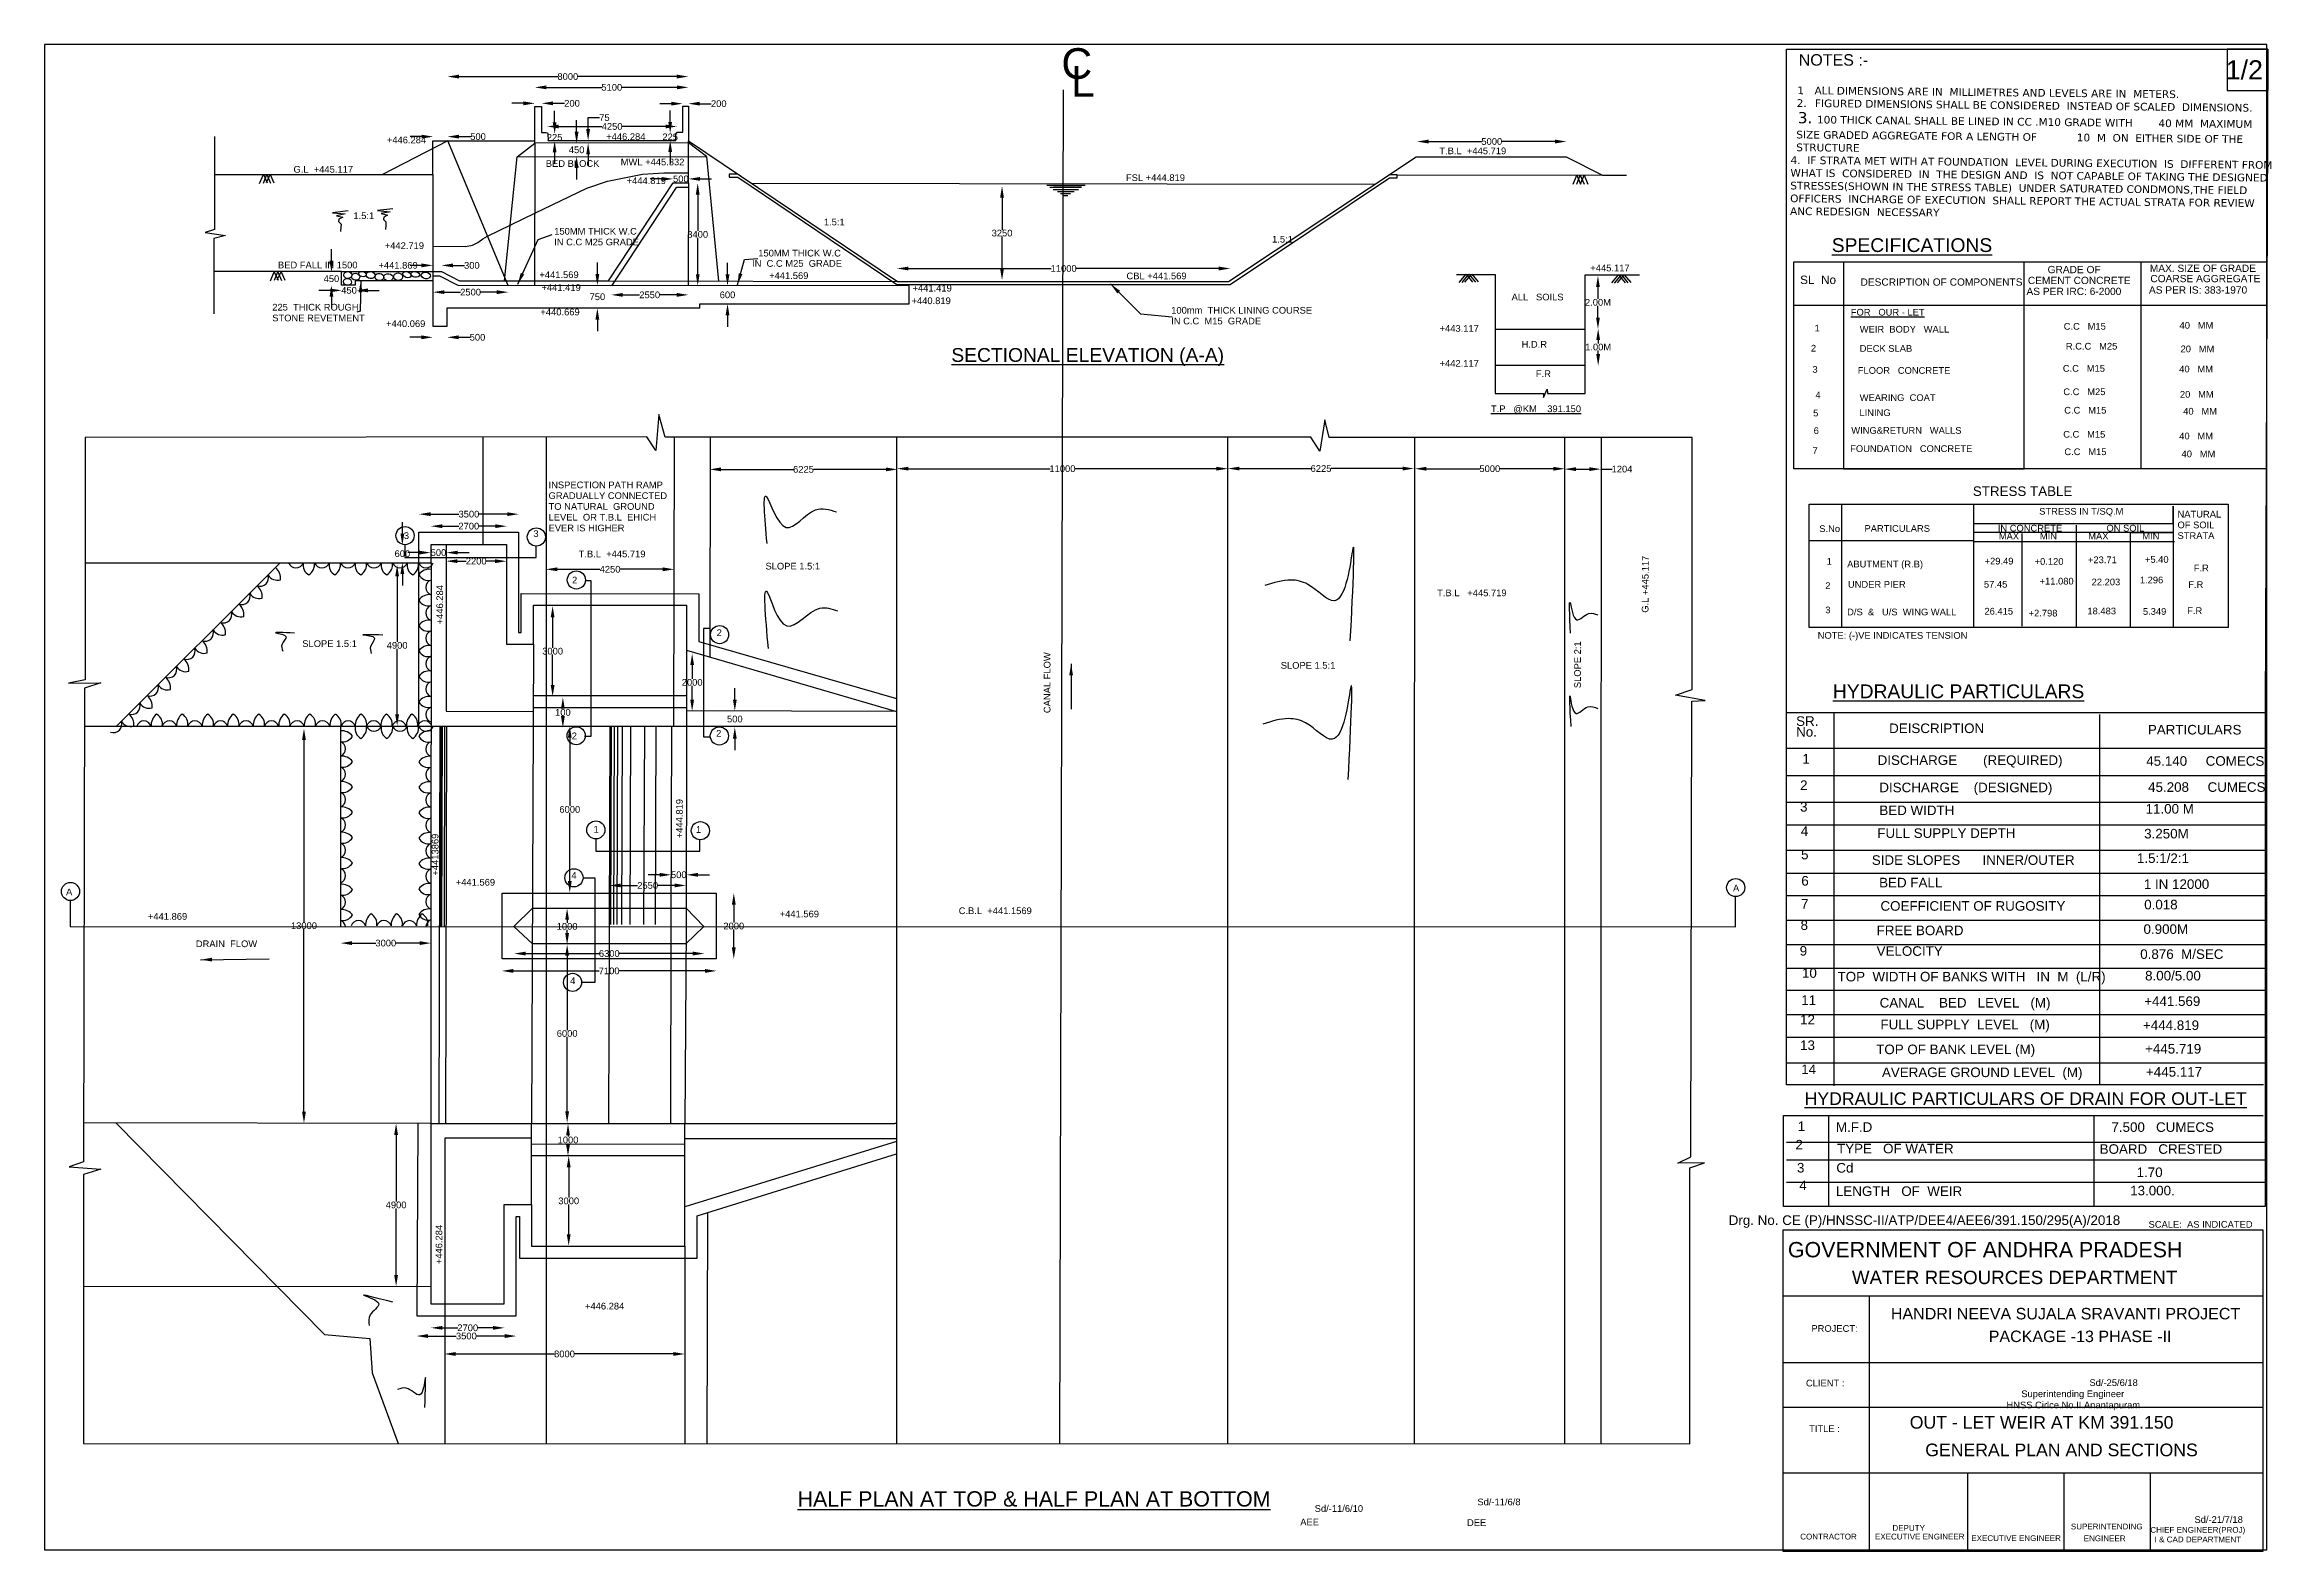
# Model space of a CAD drawing. Header units: millimetres. Extents: x -226 to 5592, y 519 to 4455.
import ezdxf

# ---------------------------------------------------------------- set-up
doc = ezdxf.new("R2010")
doc.units = ezdxf.units.MM
doc.header["$MEASUREMENT"] = 0
for name, color, linetype in [('DIMENSION', 7, 'Continuous'), ('DRAWING', 2, 'Continuous'), ('TEXT', 7, 'Continuous')]:
    doc.layers.add(name, color=color, linetype=linetype)
doc.styles.get("Standard").update_dxf_attribs({"font": 'arial.ttf', "height": 17.5})
doc.styles.add('WMATH', font='')
doc.styles.get('WMATH').set_extended_font_data('WorldMath')
doc.dimstyles.get("Standard").update_dxf_attribs({"dimtxt": 200, "dimasz": 110, "dimexe": 0.18, "dimexo": 0.0625, "dimgap": 0.09, "dimtad": 0, "dimtih": 1, "dimtoh": 1, "dimdec": 0, "dimzin": 0, "dimdsep": 46, "dimtxsty": 'Standard', "dimblk": 'OBLIQUE', "dimcen": 0.09, "dimse1": 1, "dimse2": 1, "dimadec": 0, "dimazin": 0, "dimtfac": 1, "dimtdec": 0, "dimtofl": 0, "dimtmove": 0, "dimatfit": 3, "dimfxl": 1, "dimtolj": 1, "dimtzin": 0, "dimarcsym": 0})

msp = doc.modelspace()

# ---------------------------------------------------------------- texts
at = {"layer": 'DIMENSION', "color": 0}
for s, height, p in [('C', 80, (2430.7, 4365.1)), ('NOTES :-', 30, (4357.1, 4399.5)), ('L', 80, (2455.9, 4318.7)), ('1/2', 50, (5472.9, 4363.6)), ('3', 17.5, (712.9, 3163.4)), ('3', 17.5, (1051.3, 3168.5)), ('2', 17.5, (1152.3, 3047.1)), ('2', 17.5, (1530.1, 2909.8)), ('2', 17.5, (1151.6, 2640.3)), ('2', 17.5, (1528.7, 2647)), ('1', 17.5, (1208.5, 2396.5)), ('1', 17.5, (1476, 2395.8)), ('4', 17.5, (1150.6, 2275.9)), ('A', 17.5, (-169.7, 2232.9)), ('A', 17.5, (4185.5, 2242.8)), ('4', 17.5, (1147.4, 2000.9)), ('GOVERNMENT OF ANDHRA PRADESH ', 40, (4328.9, 1287.2)), ('WATER RESOURCES DEPARTMENT', 35, (4496.1, 1217.2)), ('PROJECT:', 17.5, (4390.3, 1092.6)), ('HANDRI NEEVA SUJALA SRAVANTI PROJECT ', 30, (4597.9, 1125.1)), ('PACKAGE -13 PHASE -II', 30, (4853.6, 1065.8)), ('CLIENT :', 17.5, (4376.1, 950)), ('Sd/-25/6/18', 17.5, (5116.7, 951.2)), ('OUT - LET WEIR AT KM 391.150', 33, (4647.2, 839.7)), ('TITLE :', 17.5, (4384.4, 830.9)), ('GENERAL PLAN AND SECTIONS ', 33, (4687.7, 767.7)), ('Sd/-11/6/10', 17.5, (3092.6, 622.4)), ('Sd/-11/6/8', 17.5, (3517.6, 639.6)), ('AEE ', 17.5, (3054.9, 587.1)), ('DEE ', 17.5, (3490.6, 585.6)), ('DEPUTY', 15, (4602, 572.9)), ('SUPERINTENDING', 15, (5068.2, 576.6)), ('Sd/-21/7/18', 17.5, (5391.1, 593.6)), ('CONTRACTOR', 15, (4361.1, 550.3)), ('EXECUTIVE ENGINEER', 15, (4556.4, 550.3)), ('EXECUTIVE ENGINEER', 15, (4808.1, 546.2)), ('ENGINEER', 15, (5101.7, 545.8))]:
    msp.add_text(s, height=height, dxfattribs=at).set_placement(p)
at = {"layer": 'DIMENSION', "color": 0, "attachment_point": 1}
for s, insert, char_height, width in [('\\pi40.414;Superintending Engineer  \\P\\pi1.7667;HNSS Cirlce.No.II.Anantapuram', (4898.2, 939.5), 17.5, 349.188), ('\\pi0.90041;CHIEF ENGINEER(PROJ) \\P\\pi12.242;I & CAD DEPARTMENT', (5274.9, 582.9), 15, 247.981)]:
    msp.add_mtext(s, dxfattribs=dict(at, insert=insert, char_height=char_height, width=width))
at = {"layer": 'DRAWING', "color": 0, "insert": (4337.9, 4345.3), "char_height": 20, "width": 1262.296, "attachment_point": 1, "rotation": 359.40292, "style": 'WMATH'}
msp.add_mtext('\\pi1.1667,l14.333,t60.75;{\\fVerdana|b0|i0|c0|p34;1^IALL DIMENSIONS ARE IN  MILLIMETRES AND LEVELS ARE IN  METERS.\\P\\pi0,t62.334;2.^IFIGURED DIMENSIONS SHALL BE CONSIDERED  INSTEAD OF SCALED  DIMENSIONS.\\P\\pi3.1666,t67.916,960;\\H1.4665x;3.^I\\H0.68188x;100 THICK CANAL SHALL BE LINED IN CC .M10 GRADE WITH^I40 MM  MAXIMUM \\P\\pi0,t747.16;SIZE GRADED AGGREGATE FOR A LENGTH OF ^I10  M  ON  EITHER SIDE OF THE \\P\\pt67.916,747.16;STRUCTURE\\P\\pl0,tz;4.  IF STRATA MET WITH AT FOUNDATION  LEVEL DURING EXECUTION  IS  DIFFERENT FROM WHAT IS  CONSIDERED  IN  THE DESIGN AND  IS  NOT CAPABLE OF TAKING THE DESIGNED STRESSES(SHOWN IN THE STRESS TABLE)  UNDER SATURATED CONDMONS,THE FIELD OFFICERS  INCHARGE OF EXECUTION  SHALL REPORT THE ACTUAL STRATA FOR REVIEW ANC REDESIGN  NECESSARY}', dxfattribs=at)
at = {"layer": 'TEXT', "color": 0}
for s, height, p in [('+446.284', 17.5, (668.5, 4196.7)), ('+446.284', 17.5, (1241.5, 4205.2)), ('G.L  +445.117', 17.5, (424.6, 4119.9)), ('BED BLOCK', 17.5, (1083.8, 4135.1)), ('MWL +445.332', 17.5, (1279.5, 4139.2)), ('T.B.L  +445.719', 17.5, (3418.3, 4168.2)), ('+444.819', 17.5, (1294.9, 4090.3)), ('FSL +444.819', 17.5, (2599.4, 4098.3)), ('1.5:1', 17.5, (581.1, 3998.9)), ('150MM THICK W.C', 17.5, (1105.7, 3958.2)), ('1.5:1', 17.5, (1810.2, 3982.4)), ('+442.719', 17.5, (663, 3920.7)), ('IN C.C M25 GRADE', 17.5, (1105.7, 3930.1)), ('150MM THICK W.C', 17.5, (1638.9, 3901.1)), ('1.5:1', 17.5, (2981.3, 3937.5)), ('%%USPECIFICATIONS', 36, (4443.5, 3912.8)), ('BED FALL IN 1500', 17.5, (384, 3870.1)), ('+441.869', 17.5, (646.5, 3869.3)), ('+441.569', 17.5, (1067, 3844.7)), ('IN  C.C M25  GRADE', 17.5, (1622.6, 3874.2)), ('+441.569', 17.5, (1667.2, 3842.4)), ('CBL +441.569', 17.5, (2600.9, 3841.6)), ('+445.117', 17.5, (3812.7, 3862.3)), ('SL  No', 22, (4360.8, 3829.2)), ('DESCRIPTION OF COMPONENTS', 19, (4518.6, 3824.9)), ('CEMENT CONCRETE', 19, (4955.9, 3829.2)), ('GRADE OF', 19, (5007.4, 3857.5)), ('MAX. SIZE OF GRADE ', 19, (5274.5, 3860.8)), ('COARSE AGGREGATE', 19, (5275.9, 3833.9)), ('+441.419', 17.5, (1072.4, 3811.2)), ('+440.819', 17.5, (2039.2, 3776.7)), ('+441.419', 17.5, (2041.8, 3809.6)), ('ALL   SOILS', 17.5, (3607, 3786.4)), ('AS PER IRC: 6-2000', 19, (4952.2, 3800.5)), ('AS PER IS: 383-1970', 19, (5272.2, 3804.2)), ('STONE REVETMENT', 17.5, (369.1, 3731.8)), ('225  THICK ROUGH', 17.5, (369.1, 3759.9)), ('+440.069', 17.5, (666.4, 3716.9)), ('+440.669', 17.5, (1069.7, 3747.3)), ('100mm  THICK LINING COURSE', 17.5, (2717.7, 3751.9)), ('IN C.C  M15  GRADE', 17.5, (2717.7, 3723.8)), ('%%UFOR   OUR - LET', 17.5, (4493.3, 3746.8)), ('C.C   M15', 17.5, (5049.5, 3709.9)), ('40   MM', 17.5, (5352.2, 3712.4)), ('+443.117', 17.5, (3418.9, 3704.5)), ('H.D.R', 17.5, (3633, 3663)), ('2', 17.5, (4389, 3652.8)), ('1', 17.5, (4398.4, 3705.2)), ('WEIR  BODY   WALL', 17.5, (4516.6, 3702.4)), ('DECK SLAB', 17.5, (4516.5, 3652.2)), ('R.C.C   M25', 17.5, (5055.1, 3658)), ('20   MM', 17.5, (5354.8, 3651)), ('%%USECTIONAL ELEVATION (A-A)', 36, (2143.3, 3625.9)), ('+442.117', 17.5, (3418.9, 3613.2)), ('3', 17.5, (4393, 3597.4)), ('FLOOR   CONCRETE', 17.5, (4511.5, 3594.7)), ('C.C   M15', 17.5, (5047.2, 3600.1)), ('40   MM', 17.5, (5351.3, 3598.3)), ('F.R', 17.5, (3670.4, 3586.2)), ('C.C   M25', 17.5, (5048.5, 3539)), ('20   MM', 17.5, (5353.1, 3532.3)), ('%%UT.P   @KM    391.150', 17.5, (3553.1, 3494.6)), ('5', 17.5, (4394.8, 3483.5)), ('4', 17.5, (4400.9, 3530.7)), ('WEARING  COAT', 17.5, (4516.5, 3523.7)), ('LINING', 17.5, (4515.8, 3484.3)), ('C.C   M15', 17.5, (5050.9, 3490.8)), ('40   MM', 17.5, (5361.7, 3488.2)), ('6', 17.5, (4396.2, 3437.5)), ('WING&RETURN   WALLS', 17.5, (4494.5, 3438.1)), ('C.C   M15', 17.5, (5048.2, 3427.9)), ('40   MM', 17.5, (5351.3, 3423.4)), ('7', 17.5, (4393.3, 3385.4)), ('FOUNDATION   CONCRETE', 17.5, (4491.6, 3390.5)), ('C.C   M15', 17.5, (5051.2, 3382.3)), ('40   MM', 17.5, (5357.4, 3376.8)), ('GRADUALLY CONNECTED', 17.5, (1091, 3267.7)), ('INSPECTION PATH RAMP', 17.5, (1091, 3295.8)), ('STRESS TABLE', 25, (4812.1, 3275.7)), ('TO NATURAL  GROUND', 17.5, (1091, 3239.5)), ('LEVEL  OR T.B.L  EHICH', 17.5, (1091, 3211.4)), ('EVER IS HIGHER', 17.5, (1091, 3183.3)), ('IN CONCRETE                 ON SOIL', 17.5, (4877.2, 3182.8)), ('STRESS IN T/SQ.M', 17.5, (4985.4, 3226.8)), ('OF SOIL', 17.5, (5346.8, 3191.3)), ('NATURAL', 17.5, (5346.8, 3219.4)), ('S.No', 17.5, (4410.9, 3181.4)), ('PARTICULARS', 17.5, (4529, 3182)), ('MAX        MIN            MAX             MIN', 17.5, (4879.9, 3162)), ('STRATA', 17.5, (5346.8, 3163.2)), ('T.B.L  +445.719', 17.5, (1169.6, 3115.5)), ('SLOPE 1.5:1', 17.5, (1657.7, 3083.6)), ('1', 17.5, (4430.2, 3096)), ('ABUTMENT (R.B)', 17.5, (4483.7, 3089)), ('+29.49', 17.5, (4842.8, 3096.8)), ('+0.120', 17.5, (4973.5, 3095.8)), ('+23.71', 17.5, (5112.8, 3100.1)), ('+5.40', 17.5, (5261.7, 3101.1)), ('F.R', 17.5, (5389.2, 3078.7)), ('T.B.L   +445.719', 17.5, (3412.5, 3013.8)), ('2', 17.5, (4426.5, 3032.7)), ('UNDER PIER', 17.5, (4485.7, 3036)), ('57.45', 17.5, (4841, 3036.2)), ('+11.080', 17.5, (4986.4, 3044.4)), ('22.203', 17.5, (5122.4, 3042.3)), ('1.296', 17.5, (5248.4, 3047.4)), ('F.R', 17.5, (5374.8, 3035.6)), ('3', 17.5, (4426.5, 2969.3)), ('D/S  &   U/S  WING WALL', 17.5, (4483.7, 2963.9)), ('26.415', 17.5, (4842.4, 2965.9)), ('+2.798', 17.5, (4957.7, 2960.9)), ('18.483', 17.5, (5111.4, 2966.4)), ('5.349', 17.5, (5256.4, 2965.2)), ('F.R', 17.5, (5372.1, 2967.2)), ('NOTE: (-)VE INDICATES TENSION', 17.5, (4406.7, 2902.7)), ('SLOPE 1.5:1', 17.5, (447.5, 2881.2)), ('SLOPE 1.5:1', 17.5, (3003.9, 2824.4)), ('%%UHYDRAULIC PARTICULARS', 36, (4446.5, 2747.4)), ('SR.', 25, (4350.4, 2675.2)), ('DEISCRIPTION', 25, (4593.4, 2656.4)), ('PARTICULARS', 25, (5269.4, 2652.7)), ('No.', 25, (4350.4, 2647.1)), ('1', 25, (4366.5, 2576.8)), ('DISCHARGE       (REQUIRED)', 25, (4563.3, 2573.2)), ('45.140     COMECS', 25, (5265.1, 2571)), ('2', 25, (4360.8, 2507.8)), ('DISCHARGE    (DESIGNED)', 25, (4567.8, 2501.9)), ('45.208     CUMECS', 25, (5270, 2502.9)), ('3', 25, (4360.7, 2451.3)), ('BED WIDTH', 25, (4567.8, 2442.2)), ('11.00 M', 25, (5263.4, 2446.1)), ('4', 25, (4362.6, 2388)), ('FULL SUPPLY DEPTH', 25, (4562.5, 2382.6)), ('3.250M', 25, (5259.7, 2381.2)), ('5', 25, (4363.3, 2326.6)), ('SIDE SLOPES      INNER/OUTER', 25, (4548.2, 2312.2)), ('1.5:1/2:1', 25, (5240.8, 2317.1)), ('+441.569', 17.5, (848.6, 2258)), ('6', 25, (4363.9, 2258)), ('BED FALL', 25, (4567.3, 2253.4)), ('1 IN 12000', 25, (5258.8, 2249.4)), ('7', 25, (4363.3, 2197.9)), ('COEFFICIENT OF RUGOSITY', 25, (4570.7, 2192.4)), ('0.018', 25, (5259.8, 2196)), ('+441.869', 17.5, (44.2, 2168.8)), ('+441.569', 17.5, (1694.9, 2175.2)), ('C.B.L  +441.1569', 17.5, (2162.5, 2183.6)), ('8', 25, (4362, 2142.2)), ('FREE BOARD', 25, (4560.7, 2128.5)), ('0.900M', 25, (5258, 2131.9)), ('DRAIN  FLOW', 17.5, (169.4, 2097.3)), ('9', 25, (4359.7, 2075.1)), ('VELOCITY', 25, (4560.7, 2074.6)), ('10', 25, (4365.7, 2017.2)), ('0.876  M/SEC', 25, (5249.4, 2066.6)), ('8.00/5.00', 25, (5262.1, 2010.3)), ('TOP  WIDTH OF BANKS WITH   IN  M  (L/R)', 25, (4458.7, 2007.8)), ('12', 25, (4360.7, 1895.5)), ('11', 25, (4363.7, 1946.4)), ('CANAL    BED   LEVEL   (M)', 25, (4568.6, 1939.6)), ('+441.569', 25, (5259.8, 1943.6)), ('FULL SUPPLY  LEVEL   (M)', 25, (4570.6, 1882.7)), ('+444.819', 25, (5256.6, 1880.9)), ('13', 25, (4360.7, 1828.6)), ('TOP OF BANK LEVEL (M)', 25, (4559.6, 1817.8)), ('+445.719', 25, (5262.1, 1819.4)), ('14', 25, (4363.7, 1765.7)), ('AVERAGE GROUND LEVEL  (M)', 25, (4574.6, 1757.9)), ('+445.117', 25, (5264.5, 1759)), ('%%UHYDRAULIC PARTICULARS OF DRAIN FOR OUT-LET', 33, (4372.5, 1685.1)), ('1', 25, (4354.6, 1617.1)), ('M.F.D', 25, (4454.4, 1614.8)), ('7.500   CUMECS', 25, (5174.2, 1614.8)), ('2', 25, (4348.6, 1568.9)), ('TYPE   OF WATER', 25, (4457.3, 1558.7)), ('BOARD   CRESTED', 25, (5143.4, 1557.5)), ('3', 25, (4352.6, 1508.7)), ('Cd', 25, (4455.4, 1508.5)), ('1.70', 25, (5239.9, 1496.8)), ('4', 25, (4358.6, 1462.6)), ('LENGTH   OF  WEIR', 25, (4454.4, 1447.5)), ('13.000.', 25, (5223.1, 1449)), ('Drg. No. CE (P)/HNSSC-II/ATP/DEE4/AEE6/391.150/295(A)/2018', 25, (4174.3, 1371.7)), ('SCALE:  AS INDICATED', 17.5, (5271.2, 1364.5)), ('+446.284', 17.5, (1186.2, 1151)), ('%%UHALF PLAN AT TOP & HALF PLAN AT BOTTOM', 40, (1741.5, 636.3))]:
    msp.add_text(s, height=height, dxfattribs=at).set_placement(p)
for s, rotation, p in [('G.L +445.117', 89.79465, (3964.6, 2970.7)), ('+446.284', 90, (815.4, 2940.3)), ('CANAL FLOW', 90, (2402.3, 2708.5)), ('SLOPE 2:1', 90, (3788, 2773.7)), ('+444.819', 90, (1441.6, 2381.6)), ('+4413869', 90, (803.4, 2284.2)), ('+446.284', 90, (813.4, 1269.3))]:
    msp.add_text(s, height=17.5, rotation=rotation, dxfattribs=at).set_placement(p)

# ---------------------------------------------------------------- blocks, each defined once
blk = doc.blocks.new('*D43')
at = {"layer": 'Defpoints', "color": 0}
for p in [(1455.9, 4371), (826.8, 4202.3), (1455.9, 4198)]:
    blk.add_point(p, dxfattribs=at)
at = {"layer": 'DIMENSION', "color": 0, "lineweight": -2}
for p, q in [((856.8, 4371), (1115.1, 4371)), ((1425.9, 4371), (1167.5, 4371))]:
    blk.add_line(p, q, dxfattribs=at)
at = {"layer": 'DIMENSION', "color": 0}
for points in [[(856.8, 4376), (856.8, 4366), (826.8, 4371)], [(1425.9, 4376), (1425.9, 4366), (1455.9, 4371)]]:
    blk.add_solid(points, dxfattribs=at)
at = {"layer": 'DIMENSION', "color": 0, "insert": (1141.3, 4371), "char_height": 17.5, "attachment_point": 5}
blk.add_mtext('\\A1;8000', dxfattribs=at)
blk = doc.blocks.new('*D44')
at = {"layer": 'Defpoints', "color": 0}
for p in [(1456.9, 4342.8), (1055.2, 4293.3), (1456.9, 4293.5)]:
    blk.add_point(p, dxfattribs=at)
at = {"layer": 'DIMENSION', "color": 0, "lineweight": -2}
for p, q in [((1085.2, 4342.8), (1229.9, 4342.8)), ((1426.9, 4342.8), (1282.2, 4342.8))]:
    blk.add_line(p, q, dxfattribs=at)
at = {"layer": 'DIMENSION', "color": 0}
for points in [[(1085.2, 4347.8), (1085.2, 4337.8), (1055.2, 4342.8)], [(1426.9, 4347.8), (1426.9, 4337.8), (1456.9, 4342.8)]]:
    blk.add_solid(points, dxfattribs=at)
at = {"layer": 'DIMENSION', "color": 0, "insert": (1256.1, 4342.8), "char_height": 17.5, "attachment_point": 5}
blk.add_mtext('\\A1;5100', dxfattribs=at)
blk = doc.blocks.new('*D45')
at = {"layer": 'Defpoints', "color": 0}
for p in [(1087.4, 4225.5), (1426.5, 4240.6), (1426.5, 4226.1)]:
    blk.add_point(p, dxfattribs=at)
at = {"layer": 'DIMENSION', "color": 0, "lineweight": -2}
for p, q in [((1117.4, 4240.6), (1230.4, 4240.6)), ((1396.5, 4240.6), (1283.5, 4240.6))]:
    blk.add_line(p, q, dxfattribs=at)
at = {"layer": 'DIMENSION', "color": 0}
for points in [[(1117.4, 4245.6), (1117.4, 4235.6), (1087.4, 4240.6)], [(1396.5, 4245.6), (1396.5, 4235.6), (1426.5, 4240.6)]]:
    blk.add_solid(points, dxfattribs=at)
at = {"layer": 'DIMENSION', "color": 0, "insert": (1256.9, 4240.6), "char_height": 17.5, "attachment_point": 5}
blk.add_mtext('\\A1;4250', dxfattribs=at)
blk = doc.blocks.new('*D46')
at = {"layer": 'Defpoints', "color": 0}
for p in [(789.2, 4202.7), (827.3, 4214.1), (827.3, 4203.7)]:
    blk.add_point(p, dxfattribs=at)
at = {"layer": 'DIMENSION', "color": 0, "lineweight": -2}
for p, q in [((759.2, 4214.1), (729.2, 4214.1)), ((857.3, 4214.1), (887.3, 4214.1))]:
    blk.add_line(p, q, dxfattribs=at)
at = {"layer": 'DIMENSION', "color": 0}
for points in [[(759.2, 4219.1), (759.2, 4209.1), (789.2, 4214.1)], [(857.3, 4219.1), (857.3, 4209.1), (827.3, 4214.1)]]:
    blk.add_solid(points, dxfattribs=at)
at = {"layer": 'DIMENSION', "color": 0, "insert": (906.7, 4214.1), "char_height": 17.5, "attachment_point": 5}
blk.add_mtext('\\A1;500', dxfattribs=at)
blk = doc.blocks.new('*D47')
at = {"layer": 'Defpoints', "color": 0}
for p in [(1408.7, 4222.7), (1423.2, 4204), (1423.4, 4222.7)]:
    blk.add_point(p, dxfattribs=at)
at = {"layer": 'DIMENSION', "color": 0, "lineweight": -2}
for p, q in [((1408.7, 4252.7), (1408.7, 4282.7)), ((1408.7, 4174), (1408.7, 4144))]:
    blk.add_line(p, q, dxfattribs=at)
at = {"layer": 'DIMENSION', "color": 0}
for points in [[(1403.7, 4252.7), (1413.7, 4252.7), (1408.7, 4222.7)], [(1403.7, 4174), (1413.7, 4174), (1408.7, 4204)]]:
    blk.add_solid(points, dxfattribs=at)
at = {"layer": 'DIMENSION', "color": 0, "insert": (1408.7, 4213.4), "char_height": 17.5, "attachment_point": 5}
blk.add_mtext('\\A1;225', dxfattribs=at)
blk = doc.blocks.new('*D48')
at = {"layer": 'Defpoints', "color": 0}
for p in [(1106.8, 4221.5), (1121.3, 4202.9), (1121.5, 4221.5)]:
    blk.add_point(p, dxfattribs=at)
at = {"layer": 'DIMENSION', "color": 0, "lineweight": -2}
for p, q in [((1106.8, 4251.5), (1106.8, 4281.5)), ((1106.8, 4172.9), (1106.8, 4142.9))]:
    blk.add_line(p, q, dxfattribs=at)
at = {"layer": 'DIMENSION', "color": 0}
for points in [[(1101.8, 4251.5), (1111.8, 4251.5), (1106.8, 4221.5)], [(1101.8, 4172.9), (1111.8, 4172.9), (1106.8, 4202.9)]]:
    blk.add_solid(points, dxfattribs=at)
at = {"layer": 'DIMENSION', "color": 0, "insert": (1106.8, 4212.2), "char_height": 17.5, "attachment_point": 5}
blk.add_mtext('\\A1;225', dxfattribs=at)
blk = doc.blocks.new('*D49')
at = {"layer": 'Defpoints', "color": 0}
for p in [(1164.3, 4196.7), (1171.5, 4196.7), (1171, 4162.5)]:
    blk.add_point(p, dxfattribs=at)
at = {"layer": 'DIMENSION', "color": 0, "lineweight": -2}
for p, q in [((1164.3, 4226.7), (1164.3, 4256.7)), ((1164.3, 4132.5), (1164.3, 4102.5))]:
    blk.add_line(p, q, dxfattribs=at)
at = {"layer": 'DIMENSION', "color": 0}
for points in [[(1159.3, 4226.7), (1169.3, 4226.7), (1164.3, 4196.7)], [(1159.3, 4132.5), (1169.3, 4132.5), (1164.3, 4162.5)]]:
    blk.add_solid(points, dxfattribs=at)
at = {"layer": 'DIMENSION', "color": 0, "insert": (1164.3, 4179.6), "char_height": 17.5, "attachment_point": 5}
blk.add_mtext('\\A1;450', dxfattribs=at)
blk = doc.blocks.new('*D50')
at = {"layer": 'Defpoints', "color": 0}
for p in [(1189.2, 4203.7), (1189.2, 4197.5), (1194.3, 4203.7)]:
    blk.add_point(p, dxfattribs=at)
at = {"layer": 'DIMENSION', "color": 0, "lineweight": -2}
for p, q in [((1194.3, 4233.7), (1194.3, 4263.7)), ((1194.3, 4263.7), (1224.3, 4263.7)), ((1194.3, 4167.5), (1194.3, 4137.5))]:
    blk.add_line(p, q, dxfattribs=at)
at = {"layer": 'DIMENSION', "color": 0}
for points in [[(1189.3, 4233.7), (1199.3, 4233.7), (1194.3, 4203.7)], [(1189.3, 4167.5), (1199.3, 4167.5), (1194.3, 4197.5)]]:
    blk.add_solid(points, dxfattribs=at)
at = {"layer": 'DIMENSION', "color": 0, "insert": (1236.9, 4263.7), "char_height": 17.5, "attachment_point": 5}
blk.add_mtext('\\A1;75', dxfattribs=at)
blk = doc.blocks.new('*D51')
at = {"layer": 'Defpoints', "color": 0}
for p in [(1441.6, 4293.2), (1456.1, 4300.2), (1456.1, 4293.3)]:
    blk.add_point(p, dxfattribs=at)
at = {"layer": 'DIMENSION', "color": 0, "lineweight": -2}
for p, q in [((1411.6, 4300.2), (1381.6, 4300.2)), ((1486.1, 4300.2), (1516.1, 4300.2))]:
    blk.add_line(p, q, dxfattribs=at)
at = {"layer": 'DIMENSION', "color": 0}
for points in [[(1411.6, 4305.2), (1411.6, 4295.2), (1441.6, 4300.2)], [(1486.1, 4305.2), (1486.1, 4295.2), (1456.1, 4300.2)]]:
    blk.add_solid(points, dxfattribs=at)
at = {"layer": 'DIMENSION', "color": 0, "insert": (1535.7, 4300.2), "char_height": 17.5, "attachment_point": 5}
blk.add_mtext('\\A1;200', dxfattribs=at)
blk = doc.blocks.new('*D52')
at = {"layer": 'Defpoints', "color": 0}
for p in [(1055.4, 4293.2), (1072.8, 4301.1), (1072.8, 4293)]:
    blk.add_point(p, dxfattribs=at)
at = {"layer": 'DIMENSION', "color": 0, "lineweight": -2}
for p, q in [((1025.4, 4301.1), (995.4, 4301.1)), ((1102.8, 4301.1), (1132.8, 4301.1))]:
    blk.add_line(p, q, dxfattribs=at)
at = {"layer": 'DIMENSION', "color": 0}
for points in [[(1025.4, 4306.1), (1025.4, 4296.1), (1055.4, 4301.1)], [(1102.8, 4306.1), (1102.8, 4296.1), (1072.8, 4301.1)]]:
    blk.add_solid(points, dxfattribs=at)
at = {"layer": 'DIMENSION', "color": 0, "insert": (1152.3, 4301.1), "char_height": 17.5, "attachment_point": 5}
blk.add_mtext('\\A1;200', dxfattribs=at)
blk = doc.blocks.new('*D53')
at = {"layer": 'Defpoints', "color": 0}
for p in [(1416.4, 4093.4), (1456.8, 4103.7), (1456.8, 4093.1)]:
    blk.add_point(p, dxfattribs=at)
at = {"layer": 'DIMENSION', "color": 0, "lineweight": -2}
for p, q in [((1386.4, 4103.7), (1356.4, 4103.7)), ((1486.8, 4103.7), (1516.8, 4103.7))]:
    blk.add_line(p, q, dxfattribs=at)
at = {"layer": 'DIMENSION', "color": 0}
for points in [[(1386.4, 4108.7), (1386.4, 4098.7), (1416.4, 4103.7)], [(1486.8, 4108.7), (1486.8, 4098.7), (1456.8, 4103.7)]]:
    blk.add_solid(points, dxfattribs=at)
at = {"layer": 'DIMENSION', "color": 0, "insert": (1436.6, 4103.7), "char_height": 17.5, "attachment_point": 5}
blk.add_mtext('\\A1;500', dxfattribs=at)
blk = doc.blocks.new('*D54')
at = {"layer": 'Defpoints', "color": 0}
for p in [(1455.9, 4092.4), (1455.9, 3824.9), (1480.6, 3824.9)]:
    blk.add_point(p, dxfattribs=at)
at = {"layer": 'DIMENSION', "color": 0, "lineweight": -2}
for p, q in [((1480.6, 4062.4), (1480.6, 3967.7)), ((1480.6, 3854.9), (1480.6, 3949.6))]:
    blk.add_line(p, q, dxfattribs=at)
at = {"layer": 'DIMENSION', "color": 0}
for points in [[(1475.6, 4062.4), (1485.6, 4062.4), (1480.6, 4092.4)], [(1475.6, 3854.9), (1485.6, 3854.9), (1480.6, 3824.9)]]:
    blk.add_solid(points, dxfattribs=at)
at = {"layer": 'DIMENSION', "color": 0, "insert": (1480.6, 3958.7), "char_height": 17.5, "attachment_point": 5}
blk.add_mtext('\\A1;3400', dxfattribs=at)
blk = doc.blocks.new('*D55')
at = {"layer": 'Defpoints', "color": 0}
for p in [(1254.6, 3823.8), (1455.8, 3823.6), (1455.8, 3800.8)]:
    blk.add_point(p, dxfattribs=at)
at = {"layer": 'DIMENSION', "color": 0, "lineweight": -2}
for p, q in [((1284.6, 3800.8), (1328.8, 3800.8)), ((1425.8, 3800.8), (1381.5, 3800.8))]:
    blk.add_line(p, q, dxfattribs=at)
at = {"layer": 'DIMENSION', "color": 0}
for points in [[(1284.6, 3805.8), (1284.6, 3795.8), (1254.6, 3800.8)], [(1425.8, 3805.8), (1425.8, 3795.8), (1455.8, 3800.8)]]:
    blk.add_solid(points, dxfattribs=at)
at = {"layer": 'DIMENSION', "color": 0, "insert": (1355.2, 3800.8), "char_height": 17.5, "attachment_point": 5}
blk.add_mtext('\\A1;2550', dxfattribs=at)
blk = doc.blocks.new('*D56')
at = {"layer": 'Defpoints', "color": 0}
for p in [(1218.5, 3825.3), (1218.5, 3825.3), (1218.5, 3766.2)]:
    blk.add_point(p, dxfattribs=at)
at = {"layer": 'DIMENSION', "color": 0, "lineweight": -2}
for p, q in [((1218.5, 3855.3), (1218.5, 3885.3)), ((1218.5, 3736.2), (1218.5, 3706.2))]:
    blk.add_line(p, q, dxfattribs=at)
at = {"layer": 'DIMENSION', "color": 0}
for points in [[(1213.5, 3855.3), (1223.5, 3855.3), (1218.5, 3825.3)], [(1213.5, 3736.2), (1223.5, 3736.2), (1218.5, 3766.2)]]:
    blk.add_solid(points, dxfattribs=at)
at = {"layer": 'DIMENSION', "color": 0, "insert": (1218.5, 3795.8), "char_height": 17.5, "attachment_point": 5}
blk.add_mtext('\\A1;750', dxfattribs=at)
blk = doc.blocks.new('*D57')
at = {"layer": 'Defpoints', "color": 0}
for p in [(788.8, 3849.6), (985.7, 3825.2), (985.7, 3807.9)]:
    blk.add_point(p, dxfattribs=at)
at = {"layer": 'DIMENSION', "color": 0, "lineweight": -2}
for p, q in [((818.8, 3807.9), (860.9, 3807.9)), ((955.7, 3807.9), (913.6, 3807.9))]:
    blk.add_line(p, q, dxfattribs=at)
at = {"layer": 'DIMENSION', "color": 0}
for points in [[(818.8, 3812.9), (818.8, 3802.9), (788.8, 3807.9)], [(955.7, 3812.9), (955.7, 3802.9), (985.7, 3807.9)]]:
    blk.add_solid(points, dxfattribs=at)
at = {"layer": 'DIMENSION', "color": 0, "insert": (887.2, 3807.9), "char_height": 17.5, "attachment_point": 5}
blk.add_mtext('\\A1;2500', dxfattribs=at)
blk = doc.blocks.new('*D58')
at = {"layer": 'Defpoints', "color": 0}
for p in [(550.5, 3860), (523.7, 3825.8), (549.2, 3825.8)]:
    blk.add_point(p, dxfattribs=at)
at = {"layer": 'DIMENSION', "color": 0, "lineweight": -2}
for p, q in [((523.7, 3890), (523.7, 3920)), ((523.7, 3795.8), (523.7, 3765.8))]:
    blk.add_line(p, q, dxfattribs=at)
at = {"layer": 'DIMENSION', "color": 0}
for points in [[(518.7, 3890), (528.7, 3890), (523.7, 3860)], [(518.7, 3795.8), (528.7, 3795.8), (523.7, 3825.8)]]:
    blk.add_solid(points, dxfattribs=at)
at = {"layer": 'DIMENSION', "color": 0, "insert": (523.7, 3842.9), "char_height": 17.5, "attachment_point": 5}
blk.add_mtext('\\A1;450', dxfattribs=at)
blk = doc.blocks.new('*D59')
at = {"layer": 'Defpoints', "color": 0}
for p in [(550.5, 3825.8), (588.8, 3825.4), (588.8, 3812.6)]:
    blk.add_point(p, dxfattribs=at)
at = {"layer": 'DIMENSION', "color": 0, "lineweight": -2}
for p, q in [((520.5, 3812.6), (490.5, 3812.6)), ((618.8, 3812.6), (648.8, 3812.6))]:
    blk.add_line(p, q, dxfattribs=at)
at = {"layer": 'DIMENSION', "color": 0}
for points in [[(520.5, 3817.6), (520.5, 3807.6), (550.5, 3812.6)], [(618.8, 3817.6), (618.8, 3807.6), (588.8, 3812.6)]]:
    blk.add_solid(points, dxfattribs=at)
at = {"layer": 'DIMENSION', "color": 0, "insert": (569.7, 3812.6), "char_height": 17.5, "attachment_point": 5}
blk.add_mtext('\\A1;450', dxfattribs=at)
blk = doc.blocks.new('*D60')
at = {"layer": 'Defpoints', "color": 0}
for p in [(788.7, 3720.2), (825.9, 3721.3), (825.9, 3690)]:
    blk.add_point(p, dxfattribs=at)
at = {"layer": 'DIMENSION', "color": 0, "lineweight": -2}
for p, q in [((758.7, 3690), (728.7, 3690)), ((855.9, 3690), (885.9, 3690))]:
    blk.add_line(p, q, dxfattribs=at)
at = {"layer": 'DIMENSION', "color": 0}
for points in [[(758.7, 3695), (758.7, 3685), (788.7, 3690)], [(855.9, 3695), (855.9, 3685), (825.9, 3690)]]:
    blk.add_solid(points, dxfattribs=at)
at = {"layer": 'DIMENSION', "color": 0, "insert": (905.3, 3690), "char_height": 17.5, "attachment_point": 5}
blk.add_mtext('\\A1;500', dxfattribs=at)
blk = doc.blocks.new('*D61')
at = {"layer": 'Defpoints', "color": 0}
for p in [(1556.8, 3824.2), (1557.4, 3777.4), (1558.5, 3777.4)]:
    blk.add_point(p, dxfattribs=at)
at = {"layer": 'DIMENSION', "color": 0, "lineweight": -2}
for p, q in [((1558.5, 3854.2), (1558.5, 3884.2)), ((1558.5, 3747.4), (1558.5, 3717.4))]:
    blk.add_line(p, q, dxfattribs=at)
at = {"layer": 'DIMENSION', "color": 0}
for points in [[(1553.5, 3854.2), (1563.5, 3854.2), (1558.5, 3824.2)], [(1553.5, 3747.4), (1563.5, 3747.4), (1558.5, 3777.4)]]:
    blk.add_solid(points, dxfattribs=at)
at = {"layer": 'DIMENSION', "color": 0, "insert": (1558.5, 3800.8), "char_height": 17.5, "attachment_point": 5}
blk.add_mtext('\\A1;600', dxfattribs=at)
blk = doc.blocks.new('*D62')
at = {"layer": 'Defpoints', "color": 0}
for p in [(2285, 4085), (2273.2, 3839.3), (2275.7, 3839.3)]:
    blk.add_point(p, dxfattribs=at)
at = {"layer": 'DIMENSION', "color": 0, "lineweight": -2}
for p, q in [((2275.7, 4055), (2275.7, 3971.1)), ((2275.7, 3869.3), (2275.7, 3953.1))]:
    blk.add_line(p, q, dxfattribs=at)
at = {"layer": 'DIMENSION', "color": 0}
for points in [[(2270.7, 4055), (2280.7, 4055), (2275.7, 4085)], [(2270.7, 3869.3), (2280.7, 3869.3), (2275.7, 3839.3)]]:
    blk.add_solid(points, dxfattribs=at)
at = {"layer": 'DIMENSION', "color": 0, "insert": (2275.7, 3962.1), "char_height": 17.5, "attachment_point": 5}
blk.add_mtext('\\A1;3250', dxfattribs=at)
blk = doc.blocks.new('*D63')
at = {"layer": 'Defpoints', "color": 0}
for p in [(2872.1, 3869.7), (2001.3, 3827.1), (2872.1, 3828.7)]:
    blk.add_point(p, dxfattribs=at)
at = {"layer": 'DIMENSION', "color": 0, "lineweight": -2}
for p, q in [((2031.3, 3869.7), (2404.5, 3869.7)), ((2842.1, 3869.7), (2468.9, 3869.7))]:
    blk.add_line(p, q, dxfattribs=at)
at = {"layer": 'DIMENSION', "color": 0}
for points in [[(2031.3, 3874.7), (2031.3, 3864.7), (2001.3, 3869.7)], [(2842.1, 3874.7), (2842.1, 3864.7), (2872.1, 3869.7)]]:
    blk.add_solid(points, dxfattribs=at)
at = {"layer": 'DIMENSION', "color": 0, "insert": (2436.7, 3869.7), "char_height": 17.5, "attachment_point": 5}
blk.add_mtext('\\A1;11000', dxfattribs=at)
blk = doc.blocks.new('*D64')
at = {"layer": 'Defpoints', "color": 0}
for p in [(3750.5, 4201.3), (3360, 4158.8), (3750.5, 4161.9)]:
    blk.add_point(p, dxfattribs=at)
at = {"layer": 'DIMENSION', "color": 0, "lineweight": -2}
for p, q in [((3390, 4201.3), (3529.1, 4201.3)), ((3720.5, 4201.3), (3581.4, 4201.3))]:
    blk.add_line(p, q, dxfattribs=at)
at = {"layer": 'DIMENSION', "color": 0}
for points in [[(3390, 4206.3), (3390, 4196.3), (3360, 4201.3)], [(3720.5, 4206.3), (3720.5, 4196.3), (3750.5, 4201.3)]]:
    blk.add_solid(points, dxfattribs=at)
at = {"layer": 'DIMENSION', "color": 0, "insert": (3555.3, 4201.3), "char_height": 17.5, "attachment_point": 5}
blk.add_mtext('\\A1;5000', dxfattribs=at)
blk = doc.blocks.new('*D65')
at = {"layer": 'Defpoints', "color": 0}
for p in [(3801.9, 3851.3), (3799.5, 3711.4), (3832.6, 3711.4)]:
    blk.add_point(p, dxfattribs=at)
at = {"layer": 'DIMENSION', "color": 0, "lineweight": -2}
for p, q in [((3832.6, 3821.3), (3832.6, 3790.4)), ((3832.6, 3741.4), (3832.6, 3772.3))]:
    blk.add_line(p, q, dxfattribs=at)
at = {"layer": 'DIMENSION', "color": 0}
for points in [[(3827.6, 3821.3), (3837.6, 3821.3), (3832.6, 3851.3)], [(3827.6, 3741.4), (3837.6, 3741.4), (3832.6, 3711.4)]]:
    blk.add_solid(points, dxfattribs=at)
at = {"layer": 'DIMENSION', "color": 0, "insert": (3832.6, 3781.3), "char_height": 17.5, "attachment_point": 5}
blk.add_mtext('\\A1;2.00M', dxfattribs=at)
blk = doc.blocks.new('*D66')
at = {"layer": 'Defpoints', "color": 0}
for p in [(3799.5, 3712.6), (3798.9, 3616.3), (3833.2, 3616.3)]:
    blk.add_point(p, dxfattribs=at)
at = {"layer": 'DIMENSION', "color": 0, "lineweight": -2}
for p, q in [((3833.2, 3682.6), (3833.2, 3673.5)), ((3833.2, 3646.3), (3833.2, 3655.4))]:
    blk.add_line(p, q, dxfattribs=at)
at = {"layer": 'DIMENSION', "color": 0}
for points in [[(3828.2, 3682.6), (3838.2, 3682.6), (3833.2, 3712.6)], [(3828.2, 3646.3), (3838.2, 3646.3), (3833.2, 3616.3)]]:
    blk.add_solid(points, dxfattribs=at)
at = {"layer": 'DIMENSION', "color": 0, "insert": (3833.2, 3664.5), "char_height": 17.5, "attachment_point": 5}
blk.add_mtext('\\A1;1.00M', dxfattribs=at)
blk = doc.blocks.new('*D67')
at = {"layer": 'Defpoints', "color": 0}
for p in [(1012.9, 3228.1), (752.8, 3181.6), (1012.9, 3181)]:
    blk.add_point(p, dxfattribs=at)
at = {"layer": 'DIMENSION', "color": 0, "lineweight": -2}
for p, q in [((782.8, 3228.1), (856.7, 3228.1)), ((982.9, 3228.1), (909.1, 3228.1))]:
    blk.add_line(p, q, dxfattribs=at)
at = {"layer": 'DIMENSION', "color": 0}
for points in [[(782.8, 3233.1), (782.8, 3223.1), (752.8, 3228.1)], [(982.9, 3233.1), (982.9, 3223.1), (1012.9, 3228.1)]]:
    blk.add_solid(points, dxfattribs=at)
at = {"layer": 'DIMENSION', "color": 0, "insert": (882.9, 3228.1), "char_height": 17.5, "attachment_point": 5}
blk.add_mtext('\\A1;3500', dxfattribs=at)
blk = doc.blocks.new('*D68')
at = {"layer": 'Defpoints', "color": 0}
for p in [(783.6, 3145.9), (981.5, 3196.7), (981.5, 3149)]:
    blk.add_point(p, dxfattribs=at)
at = {"layer": 'DIMENSION', "color": 0, "lineweight": -2}
for p, q in [((813.6, 3196.7), (856.2, 3196.7)), ((951.5, 3196.7), (908.9, 3196.7))]:
    blk.add_line(p, q, dxfattribs=at)
at = {"layer": 'DIMENSION', "color": 0}
for points in [[(813.6, 3201.7), (813.6, 3191.7), (783.6, 3196.7)], [(951.5, 3201.7), (951.5, 3191.7), (981.5, 3196.7)]]:
    blk.add_solid(points, dxfattribs=at)
at = {"layer": 'DIMENSION', "color": 0, "insert": (882.6, 3196.7), "char_height": 17.5, "attachment_point": 5}
blk.add_mtext('\\A1;2700', dxfattribs=at)
blk = doc.blocks.new('*D69')
at = {"layer": 'Defpoints', "color": 0}
for p in [(783, 3125.9), (823.6, 3127.7), (823.6, 3127.7)]:
    blk.add_point(p, dxfattribs=at)
at = {"layer": 'DIMENSION', "color": 0, "lineweight": -2}
for p, q in [((753, 3127.7), (723, 3127.7)), ((853.6, 3127.7), (883.6, 3127.7))]:
    blk.add_line(p, q, dxfattribs=at)
at = {"layer": 'DIMENSION', "color": 0}
for points in [[(753, 3132.7), (753, 3122.7), (783, 3127.7)], [(853.6, 3132.7), (853.6, 3122.7), (823.6, 3127.7)]]:
    blk.add_solid(points, dxfattribs=at)
at = {"layer": 'DIMENSION', "color": 0, "insert": (803.3, 3127.7), "char_height": 17.5, "attachment_point": 5}
blk.add_mtext('\\A1;500', dxfattribs=at)
blk = doc.blocks.new('*D70')
at = {"layer": 'Defpoints', "color": 0}
for p in [(823, 3106.5), (980.9, 3105.3), (980.9, 3105.3)]:
    blk.add_point(p, dxfattribs=at)
at = {"layer": 'DIMENSION', "color": 0, "lineweight": -2}
for p, q in [((853, 3105.3), (875.6, 3105.3)), ((950.9, 3105.3), (928.3, 3105.3))]:
    blk.add_line(p, q, dxfattribs=at)
at = {"layer": 'DIMENSION', "color": 0}
for points in [[(853, 3110.3), (853, 3100.3), (823, 3105.3)], [(950.9, 3110.3), (950.9, 3100.3), (980.9, 3105.3)]]:
    blk.add_solid(points, dxfattribs=at)
at = {"layer": 'DIMENSION', "color": 0, "insert": (901.9, 3105.3), "char_height": 17.5, "attachment_point": 5}
blk.add_mtext('\\A1;2200', dxfattribs=at)
blk = doc.blocks.new('*D71')
at = {"layer": 'Defpoints', "color": 0}
for p in [(708.7, 3095.5), (695.3, 2675.3), (705, 2675.3)]:
    blk.add_point(p, dxfattribs=at)
at = {"layer": 'DIMENSION', "color": 0, "lineweight": -2}
for p, q in [((695.3, 3065.5), (695.3, 2894.4)), ((695.3, 2705.3), (695.3, 2876.4))]:
    blk.add_line(p, q, dxfattribs=at)
at = {"layer": 'DIMENSION', "color": 0}
for points in [[(690.3, 3065.5), (700.3, 3065.5), (695.3, 3095.5)], [(690.3, 2705.3), (700.3, 2705.3), (695.3, 2675.3)]]:
    blk.add_solid(points, dxfattribs=at)
at = {"layer": 'DIMENSION', "color": 0, "insert": (695.3, 2885.4), "char_height": 17.5, "attachment_point": 5}
blk.add_mtext('\\A1;4900', dxfattribs=at)
blk = doc.blocks.new('*D72')
at = {"layer": 'Defpoints', "color": 0}
for p in [(784.2, 3147.3), (709, 3102.2), (784.2, 3102.2)]:
    blk.add_point(p, dxfattribs=at)
at = {"layer": 'DIMENSION', "color": 0, "lineweight": -2}
for p, q in [((709, 3177.3), (709, 3207.3)), ((709, 3072.2), (709, 3042.2))]:
    blk.add_line(p, q, dxfattribs=at)
at = {"layer": 'DIMENSION', "color": 0}
for points in [[(704, 3177.3), (714, 3177.3), (709, 3147.3)], [(704, 3072.2), (714, 3072.2), (709, 3102.2)]]:
    blk.add_solid(points, dxfattribs=at)
at = {"layer": 'DIMENSION', "color": 0, "insert": (709, 3124.8), "char_height": 17.5, "attachment_point": 5}
blk.add_mtext('\\A1;600', dxfattribs=at)
blk = doc.blocks.new('*D73')
at = {"layer": 'Defpoints', "color": 0}
for p in [(1419.2, 3084.1), (1419.2, 3084.1), (1084.1, 3081.1)]:
    blk.add_point(p, dxfattribs=at)
at = {"layer": 'DIMENSION', "color": 0, "lineweight": -2}
for p, q in [((1114.1, 3084.1), (1225.1, 3084.1)), ((1389.2, 3084.1), (1278.2, 3084.1))]:
    blk.add_line(p, q, dxfattribs=at)
at = {"layer": 'DIMENSION', "color": 0}
for points in [[(1114.1, 3089.1), (1114.1, 3079.1), (1084.1, 3084.1)], [(1389.2, 3089.1), (1389.2, 3079.1), (1419.2, 3084.1)]]:
    blk.add_solid(points, dxfattribs=at)
at = {"layer": 'DIMENSION', "color": 0, "insert": (1251.6, 3084.1), "char_height": 17.5, "attachment_point": 5}
blk.add_mtext('\\A1;4250', dxfattribs=at)
blk = doc.blocks.new('*D74')
at = {"layer": 'Defpoints', "color": 0}
for p in [(1511.7, 3348.1), (2002.2, 3345.1), (2002.2, 3345.1)]:
    blk.add_point(p, dxfattribs=at)
at = {"layer": 'DIMENSION', "color": 0, "lineweight": -2}
for p, q in [((1541.7, 3345.1), (1730.6, 3345.1)), ((1972.2, 3345.1), (1783.3, 3345.1))]:
    blk.add_line(p, q, dxfattribs=at)
at = {"layer": 'DIMENSION', "color": 0}
for points in [[(1541.7, 3350.1), (1541.7, 3340.1), (1511.7, 3345.1)], [(1972.2, 3350.1), (1972.2, 3340.1), (2002.2, 3345.1)]]:
    blk.add_solid(points, dxfattribs=at)
at = {"layer": 'DIMENSION', "color": 0, "insert": (1757, 3345.1), "char_height": 17.5, "attachment_point": 5}
blk.add_mtext('\\A1;6225', dxfattribs=at)
blk = doc.blocks.new('*D75')
at = {"layer": 'Defpoints', "color": 0}
for p in [(2001.3, 3343.7), (2865.6, 3346.9), (2865.6, 3346.9)]:
    blk.add_point(p, dxfattribs=at)
at = {"layer": 'DIMENSION', "color": 0, "lineweight": -2}
for p, q in [((2031.3, 3346.9), (2401.3, 3346.9)), ((2835.6, 3346.9), (2465.6, 3346.9))]:
    blk.add_line(p, q, dxfattribs=at)
at = {"layer": 'DIMENSION', "color": 0}
for points in [[(2031.3, 3351.9), (2031.3, 3341.9), (2001.3, 3346.9)], [(2835.6, 3351.9), (2835.6, 3341.9), (2865.6, 3346.9)]]:
    blk.add_solid(points, dxfattribs=at)
at = {"layer": 'DIMENSION', "color": 0, "insert": (2433.5, 3346.9), "char_height": 17.5, "attachment_point": 5}
blk.add_mtext('\\A1;11000', dxfattribs=at)
blk = doc.blocks.new('*D76')
at = {"layer": 'Defpoints', "color": 0}
for p in [(2865.9, 3345.7), (3352.2, 3347.2), (3352.2, 3347.2)]:
    blk.add_point(p, dxfattribs=at)
at = {"layer": 'DIMENSION', "color": 0, "lineweight": -2}
for p, q in [((2895.9, 3347.2), (3082.8, 3347.2)), ((3322.2, 3347.2), (3135.4, 3347.2))]:
    blk.add_line(p, q, dxfattribs=at)
at = {"layer": 'DIMENSION', "color": 0}
for points in [[(2895.9, 3352.2), (2895.9, 3342.2), (2865.9, 3347.2)], [(3322.2, 3352.2), (3322.2, 3342.2), (3352.2, 3347.2)]]:
    blk.add_solid(points, dxfattribs=at)
at = {"layer": 'DIMENSION', "color": 0, "insert": (3109.1, 3347.2), "char_height": 17.5, "attachment_point": 5}
blk.add_mtext('\\A1;6225', dxfattribs=at)
blk = doc.blocks.new('*D77')
at = {"layer": 'Defpoints', "color": 0}
for p in [(3354.2, 3344.1), (3746.1, 3346.7), (3746.1, 3346.7)]:
    blk.add_point(p, dxfattribs=at)
at = {"layer": 'DIMENSION', "color": 0, "lineweight": -2}
for p, q in [((3384.2, 3346.7), (3523.9, 3346.7)), ((3716.1, 3346.7), (3576.3, 3346.7))]:
    blk.add_line(p, q, dxfattribs=at)
at = {"layer": 'DIMENSION', "color": 0}
for points in [[(3384.2, 3351.7), (3384.2, 3341.7), (3354.2, 3346.7)], [(3716.1, 3351.7), (3716.1, 3341.7), (3746.1, 3346.7)]]:
    blk.add_solid(points, dxfattribs=at)
at = {"layer": 'DIMENSION', "color": 0, "insert": (3550.1, 3346.7), "char_height": 17.5, "attachment_point": 5}
blk.add_mtext('\\A1;5000', dxfattribs=at)
blk = doc.blocks.new('*D78')
at = {"layer": 'Defpoints', "color": 0}
for p in [(3745.6, 3344.6), (3840.2, 3346.2), (3840.2, 3345.7)]:
    blk.add_point(p, dxfattribs=at)
at = {"layer": 'DIMENSION', "color": 0, "lineweight": -2}
for p, q in [((3775.6, 3345.7), (3810.2, 3345.7)), ((3840.2, 3345.7), (3870.2, 3345.7))]:
    blk.add_line(p, q, dxfattribs=at)
at = {"layer": 'DIMENSION', "color": 0}
for points in [[(3775.6, 3350.7), (3775.6, 3340.7), (3745.6, 3345.7)], [(3810.2, 3350.7), (3810.2, 3340.7), (3840.2, 3345.7)]]:
    blk.add_solid(points, dxfattribs=at)
at = {"layer": 'DIMENSION', "color": 0, "insert": (3895.5, 3345.7), "char_height": 17.5, "attachment_point": 5}
blk.add_mtext('\\A1;1204', dxfattribs=at)
blk = doc.blocks.new('*D79')
at = {"layer": 'Defpoints', "color": 0}
for p in [(1103.9, 2988.3), (1100.4, 2752.2), (1101.6, 2752.2)]:
    blk.add_point(p, dxfattribs=at)
at = {"layer": 'DIMENSION', "color": 0, "lineweight": -2}
for p, q in [((1101.6, 2958.3), (1101.6, 2879.3)), ((1101.6, 2782.2), (1101.6, 2861.2))]:
    blk.add_line(p, q, dxfattribs=at)
at = {"layer": 'DIMENSION', "color": 0}
for points in [[(1096.6, 2958.3), (1106.6, 2958.3), (1101.6, 2988.3)], [(1096.6, 2782.2), (1106.6, 2782.2), (1101.6, 2752.2)]]:
    blk.add_solid(points, dxfattribs=at)
at = {"layer": 'DIMENSION', "color": 0, "insert": (1101.6, 2870.2), "char_height": 17.5, "attachment_point": 5}
blk.add_mtext('\\A1;3000', dxfattribs=at)
blk = doc.blocks.new('*D80')
at = {"layer": 'Defpoints', "color": 0}
for p in [(1122.6, 2749.9), (1123.7, 2670.8), (1128.4, 2670.8)]:
    blk.add_point(p, dxfattribs=at)
at = {"layer": 'DIMENSION', "color": 0, "lineweight": -2}
for p, q in [((1128.4, 2719.9), (1128.4, 2719.4)), ((1128.4, 2700.8), (1128.4, 2701.3))]:
    blk.add_line(p, q, dxfattribs=at)
at = {"layer": 'DIMENSION', "color": 0}
for points in [[(1123.4, 2719.9), (1133.4, 2719.9), (1128.4, 2749.9)], [(1123.4, 2700.8), (1133.4, 2700.8), (1128.4, 2670.8)]]:
    blk.add_solid(points, dxfattribs=at)
at = {"layer": 'DIMENSION', "color": 0, "insert": (1128.4, 2710.3), "char_height": 17.5, "attachment_point": 5}
blk.add_mtext('\\A1;100', dxfattribs=at)
blk = doc.blocks.new('*D81')
at = {"layer": 'Defpoints', "color": 0}
for p in [(1466.1, 2863.8), (1466.1, 2713.8), (1466.1, 2713.8)]:
    blk.add_point(p, dxfattribs=at)
at = {"layer": 'DIMENSION', "color": 0, "lineweight": -2}
for p, q in [((1466.1, 2833.8), (1466.1, 2797.8)), ((1466.1, 2743.8), (1466.1, 2779.8))]:
    blk.add_line(p, q, dxfattribs=at)
at = {"layer": 'DIMENSION', "color": 0}
for points in [[(1461.1, 2833.8), (1471.1, 2833.8), (1466.1, 2863.8)], [(1461.1, 2743.8), (1471.1, 2743.8), (1466.1, 2713.8)]]:
    blk.add_solid(points, dxfattribs=at)
at = {"layer": 'DIMENSION', "color": 0, "insert": (1466.1, 2788.8), "char_height": 17.5, "attachment_point": 5}
blk.add_mtext('\\A1;2000', dxfattribs=at)
blk = doc.blocks.new('*D82')
at = {"layer": 'Defpoints', "color": 0}
for p in [(1528.9, 2713.8), (1533.6, 2671.9), (1577.6, 2671.9)]:
    blk.add_point(p, dxfattribs=at)
at = {"layer": 'DIMENSION', "color": 0, "lineweight": -2}
for p, q in [((1577.6, 2743.8), (1577.6, 2773.8)), ((1577.6, 2641.9), (1577.6, 2611.9))]:
    blk.add_line(p, q, dxfattribs=at)
at = {"layer": 'DIMENSION', "color": 0}
for points in [[(1572.6, 2743.8), (1582.6, 2743.8), (1577.6, 2713.8)], [(1572.6, 2641.9), (1582.6, 2641.9), (1577.6, 2671.9)]]:
    blk.add_solid(points, dxfattribs=at)
at = {"layer": 'DIMENSION', "color": 0, "insert": (1577.6, 2692.9), "char_height": 17.5, "attachment_point": 5}
blk.add_mtext('\\A1;500', dxfattribs=at)
blk = doc.blocks.new('*D83')
at = {"layer": 'Defpoints', "color": 0}
for p in [(1141.2, 2674), (1139.1, 2239.9), (1146.4, 2239.9)]:
    blk.add_point(p, dxfattribs=at)
at = {"layer": 'DIMENSION', "color": 0, "lineweight": -2}
for p, q in [((1146.4, 2644), (1146.4, 2466)), ((1146.4, 2269.9), (1146.4, 2447.9))]:
    blk.add_line(p, q, dxfattribs=at)
at = {"layer": 'DIMENSION', "color": 0}
for points in [[(1141.4, 2644), (1151.4, 2644), (1146.4, 2674)], [(1141.4, 2269.9), (1151.4, 2269.9), (1146.4, 2239.9)]]:
    blk.add_solid(points, dxfattribs=at)
at = {"layer": 'DIMENSION', "color": 0, "insert": (1146.4, 2456.9), "char_height": 17.5, "attachment_point": 5}
blk.add_mtext('\\A1;6000', dxfattribs=at)
blk = doc.blocks.new('*D84')
at = {"layer": 'Defpoints', "color": 0}
for p in [(1249.6, 2257), (1450.2, 2258.4), (1450.2, 2258.4)]:
    blk.add_point(p, dxfattribs=at)
at = {"layer": 'DIMENSION', "color": 0, "lineweight": -2}
for p, q in [((1279.6, 2258.4), (1323.6, 2258.4)), ((1420.2, 2258.4), (1376.2, 2258.4))]:
    blk.add_line(p, q, dxfattribs=at)
at = {"layer": 'DIMENSION', "color": 0}
for points in [[(1279.6, 2263.4), (1279.6, 2253.4), (1249.6, 2258.4)], [(1420.2, 2263.4), (1420.2, 2253.4), (1450.2, 2258.4)]]:
    blk.add_solid(points, dxfattribs=at)
at = {"layer": 'DIMENSION', "color": 0, "insert": (1349.9, 2258.4), "char_height": 17.5, "attachment_point": 5}
blk.add_mtext('\\A1;2550', dxfattribs=at)
blk = doc.blocks.new('*D85')
at = {"layer": 'Defpoints', "color": 0}
for p in [(1411.4, 2288.8), (1451.1, 2288.8), (1451.1, 2286.2)]:
    blk.add_point(p, dxfattribs=at)
at = {"layer": 'DIMENSION', "color": 0, "lineweight": -2}
for p, q in [((1381.4, 2286.2), (1351.4, 2286.2)), ((1481.1, 2286.2), (1511.1, 2286.2))]:
    blk.add_line(p, q, dxfattribs=at)
at = {"layer": 'DIMENSION', "color": 0}
for points in [[(1381.4, 2291.2), (1381.4, 2281.2), (1411.4, 2286.2)], [(1481.1, 2291.2), (1481.1, 2281.2), (1451.1, 2286.2)]]:
    blk.add_solid(points, dxfattribs=at)
at = {"layer": 'DIMENSION', "color": 0, "insert": (1431.2, 2286.2), "char_height": 17.5, "attachment_point": 5}
blk.add_mtext('\\A1;500', dxfattribs=at)
blk = doc.blocks.new('*D86')
at = {"layer": 'Defpoints', "color": 0}
for p in [(1139.4, 2198.9), (1139.4, 2104), (1139.4, 2104)]:
    blk.add_point(p, dxfattribs=at)
at = {"layer": 'DIMENSION', "color": 0, "lineweight": -2}
for p, q in [((1139.4, 2168.9), (1139.4, 2160.4)), ((1139.4, 2134), (1139.4, 2142.4))]:
    blk.add_line(p, q, dxfattribs=at)
at = {"layer": 'DIMENSION', "color": 0}
for points in [[(1134.4, 2168.9), (1144.4, 2168.9), (1139.4, 2198.9)], [(1134.4, 2134), (1144.4, 2134), (1139.4, 2104)]]:
    blk.add_solid(points, dxfattribs=at)
at = {"layer": 'DIMENSION', "color": 0, "insert": (1139.4, 2151.4), "char_height": 17.5, "attachment_point": 5}
blk.add_mtext('\\A1;1000', dxfattribs=at)
blk = doc.blocks.new('*D87')
at = {"layer": 'Defpoints', "color": 0}
for p in [(1001.3, 2150.5), (1497.8, 2150.5), (1497.8, 2080.5)]:
    blk.add_point(p, dxfattribs=at)
at = {"layer": 'DIMENSION', "color": 0, "lineweight": -2}
for p, q in [((1031.3, 2080.5), (1223.3, 2080.5)), ((1467.8, 2080.5), (1275.8, 2080.5))]:
    blk.add_line(p, q, dxfattribs=at)
at = {"layer": 'DIMENSION', "color": 0}
for points in [[(1031.3, 2085.5), (1031.3, 2075.5), (1001.3, 2080.5)], [(1467.8, 2085.5), (1467.8, 2075.5), (1497.8, 2080.5)]]:
    blk.add_solid(points, dxfattribs=at)
at = {"layer": 'DIMENSION', "color": 0, "insert": (1249.6, 2080.5), "char_height": 17.5, "attachment_point": 5}
blk.add_mtext('\\A1;6300', dxfattribs=at)
blk = doc.blocks.new('*D88')
at = {"layer": 'Defpoints', "color": 0}
for p in [(969, 2066.7), (1529.4, 2068.2), (1529.4, 2035.2)]:
    blk.add_point(p, dxfattribs=at)
at = {"layer": 'DIMENSION', "color": 0, "lineweight": -2}
for p, q in [((999, 2035.2), (1223.1, 2035.2)), ((1499.4, 2035.2), (1275.3, 2035.2))]:
    blk.add_line(p, q, dxfattribs=at)
at = {"layer": 'DIMENSION', "color": 0}
for points in [[(999, 2040.2), (999, 2030.2), (969, 2035.2)], [(1499.4, 2040.2), (1499.4, 2030.2), (1529.4, 2035.2)]]:
    blk.add_solid(points, dxfattribs=at)
at = {"layer": 'DIMENSION', "color": 0, "insert": (1249.2, 2035.2), "char_height": 17.5, "attachment_point": 5}
blk.add_mtext('\\A1;7100', dxfattribs=at)
blk = doc.blocks.new('*D89')
at = {"layer": 'Defpoints', "color": 0}
for p in [(1140.9, 2104.6), (1137.6, 1638.8), (1139.5, 1638.8)]:
    blk.add_point(p, dxfattribs=at)
at = {"layer": 'DIMENSION', "color": 0, "lineweight": -2}
for p, q in [((1139.5, 2074.6), (1139.5, 1880.7)), ((1139.5, 1668.8), (1139.5, 1862.7))]:
    blk.add_line(p, q, dxfattribs=at)
at = {"layer": 'DIMENSION', "color": 0}
for points in [[(1134.5, 2074.6), (1144.5, 2074.6), (1139.5, 2104.6)], [(1134.5, 1668.8), (1144.5, 1668.8), (1139.5, 1638.8)]]:
    blk.add_solid(points, dxfattribs=at)
at = {"layer": 'DIMENSION', "color": 0, "insert": (1139.5, 1871.7), "char_height": 17.5, "attachment_point": 5}
blk.add_mtext('\\A1;6000', dxfattribs=at)
blk = doc.blocks.new('*D90')
at = {"layer": 'Defpoints', "color": 0}
for p in [(1139.3, 1635.6), (1138.8, 1551.8), (1141.8, 1551.8)]:
    blk.add_point(p, dxfattribs=at)
at = {"layer": 'DIMENSION', "color": 0, "lineweight": -2}
for p, q in [((1141.8, 1605.6), (1141.8, 1602.7)), ((1141.8, 1581.8), (1141.8, 1584.7))]:
    blk.add_line(p, q, dxfattribs=at)
at = {"layer": 'DIMENSION', "color": 0}
for points in [[(1136.8, 1605.6), (1146.8, 1605.6), (1141.8, 1635.6)], [(1136.8, 1581.8), (1146.8, 1581.8), (1141.8, 1551.8)]]:
    blk.add_solid(points, dxfattribs=at)
at = {"layer": 'DIMENSION', "color": 0, "insert": (1141.8, 1593.7), "char_height": 17.5, "attachment_point": 5}
blk.add_mtext('\\A1;1000', dxfattribs=at)
blk = doc.blocks.new('*D91')
at = {"layer": 'Defpoints', "color": 0}
for p in [(1139.9, 1552.1), (1139.4, 1317), (1143.6, 1317)]:
    blk.add_point(p, dxfattribs=at)
at = {"layer": 'DIMENSION', "color": 0, "lineweight": -2}
for p, q in [((1143.6, 1522.1), (1143.6, 1443.6)), ((1143.6, 1347), (1143.6, 1425.5))]:
    blk.add_line(p, q, dxfattribs=at)
at = {"layer": 'DIMENSION', "color": 0}
for points in [[(1138.6, 1522.1), (1148.6, 1522.1), (1143.6, 1552.1)], [(1138.6, 1347), (1148.6, 1347), (1143.6, 1317)]]:
    blk.add_solid(points, dxfattribs=at)
at = {"layer": 'DIMENSION', "color": 0, "insert": (1143.6, 1434.5), "char_height": 17.5, "attachment_point": 5}
blk.add_mtext('\\A1;3000', dxfattribs=at)
blk = doc.blocks.new('*D92')
at = {"layer": 'Defpoints', "color": 0}
for p in [(694, 1636.6), (692.6, 1211.4), (694, 1211.4)]:
    blk.add_point(p, dxfattribs=at)
at = {"layer": 'DIMENSION', "color": 0, "lineweight": -2}
for p, q in [((692.6, 1606.6), (692.6, 1433)), ((692.6, 1241.4), (692.6, 1414.9))]:
    blk.add_line(p, q, dxfattribs=at)
at = {"layer": 'DIMENSION', "color": 0}
for points in [[(687.6, 1606.6), (697.6, 1606.6), (692.6, 1636.6)], [(687.6, 1241.4), (697.6, 1241.4), (692.6, 1211.4)]]:
    blk.add_solid(points, dxfattribs=at)
at = {"layer": 'DIMENSION', "color": 0, "insert": (692.6, 1424), "char_height": 17.5, "attachment_point": 5}
blk.add_mtext('\\A1;4900', dxfattribs=at)
blk = doc.blocks.new('*D93')
at = {"layer": 'Defpoints', "color": 0}
for p in [(783.7, 1165.3), (975.9, 1164.3), (975.9, 1103)]:
    blk.add_point(p, dxfattribs=at)
at = {"layer": 'DIMENSION', "color": 0, "lineweight": -2}
for p, q in [((813.7, 1103), (853.5, 1103)), ((945.9, 1103), (906.2, 1103))]:
    blk.add_line(p, q, dxfattribs=at)
at = {"layer": 'DIMENSION', "color": 0}
for points in [[(813.7, 1108), (813.7, 1098), (783.7, 1103)], [(945.9, 1108), (945.9, 1098), (975.9, 1103)]]:
    blk.add_solid(points, dxfattribs=at)
at = {"layer": 'DIMENSION', "color": 0, "insert": (879.8, 1103), "char_height": 17.5, "attachment_point": 5}
blk.add_mtext('\\A1;2700', dxfattribs=at)
blk = doc.blocks.new('*D94')
at = {"layer": 'Defpoints', "color": 0}
for p in [(745.9, 1134.7), (1006.6, 1135.7), (1006.6, 1081.6)]:
    blk.add_point(p, dxfattribs=at)
at = {"layer": 'DIMENSION', "color": 0, "lineweight": -2}
for p, q in [((775.9, 1081.6), (850, 1081.6)), ((976.6, 1081.6), (902.4, 1081.6))]:
    blk.add_line(p, q, dxfattribs=at)
at = {"layer": 'DIMENSION', "color": 0}
for points in [[(775.9, 1086.6), (775.9, 1076.6), (745.9, 1081.6)], [(976.6, 1086.6), (976.6, 1076.6), (1006.6, 1081.6)]]:
    blk.add_solid(points, dxfattribs=at)
at = {"layer": 'DIMENSION', "color": 0, "insert": (876.2, 1081.6), "char_height": 17.5, "attachment_point": 5}
blk.add_mtext('\\A1;3500', dxfattribs=at)
blk = doc.blocks.new('*D95')
at = {"layer": 'Defpoints', "color": 0}
for p in [(818.3, 1030.7), (1446.9, 1034.8), (1446.9, 1034.8)]:
    blk.add_point(p, dxfattribs=at)
at = {"layer": 'DIMENSION', "color": 0, "lineweight": -2}
for p, q in [((848.3, 1034.8), (1106.4, 1034.8)), ((1416.9, 1034.8), (1158.8, 1034.8))]:
    blk.add_line(p, q, dxfattribs=at)
at = {"layer": 'DIMENSION', "color": 0}
for points in [[(848.3, 1039.8), (848.3, 1029.8), (818.3, 1034.8)], [(1416.9, 1039.8), (1416.9, 1029.8), (1446.9, 1034.8)]]:
    blk.add_solid(points, dxfattribs=at)
at = {"layer": 'DIMENSION', "color": 0, "insert": (1132.6, 1034.8), "char_height": 17.5, "attachment_point": 5}
blk.add_mtext('\\A1;8000', dxfattribs=at)
blk = doc.blocks.new('*D96')
at = {"layer": 'Defpoints', "color": 0}
for p in [(500.6, 2668.5), (451.9, 1637.6), (498.7, 1637.6)]:
    blk.add_point(p, dxfattribs=at)
at = {"layer": 'DIMENSION', "color": 0, "lineweight": -2}
for p, q in [((451.9, 2638.5), (451.9, 2162.1)), ((451.9, 1667.6), (451.9, 2144))]:
    blk.add_line(p, q, dxfattribs=at)
at = {"layer": 'DIMENSION', "color": 0}
for points in [[(446.9, 2638.5), (456.9, 2638.5), (451.9, 2668.5)], [(446.9, 1667.6), (456.9, 1667.6), (451.9, 1637.6)]]:
    blk.add_solid(points, dxfattribs=at)
at = {"layer": 'DIMENSION', "color": 0, "insert": (451.9, 2153.1), "char_height": 17.5, "attachment_point": 5}
blk.add_mtext('\\A1;13000', dxfattribs=at)
blk = doc.blocks.new('*D97')
at = {"layer": 'Defpoints', "color": 0}
for p in [(547.6, 2151.1), (783.8, 2151.1), (783.8, 2107.8)]:
    blk.add_point(p, dxfattribs=at)
at = {"layer": 'DIMENSION', "color": 0, "lineweight": -2}
for p, q in [((577.6, 2107.8), (639.5, 2107.8)), ((753.8, 2107.8), (691.9, 2107.8))]:
    blk.add_line(p, q, dxfattribs=at)
at = {"layer": 'DIMENSION', "color": 0}
for points in [[(577.6, 2112.8), (577.6, 2102.8), (547.6, 2107.8)], [(753.8, 2112.8), (753.8, 2102.8), (783.8, 2107.8)]]:
    blk.add_solid(points, dxfattribs=at)
at = {"layer": 'DIMENSION', "color": 0, "insert": (665.7, 2107.8), "char_height": 17.5, "attachment_point": 5}
blk.add_mtext('\\A1;3000', dxfattribs=at)
blk = doc.blocks.new('*D98')
at = {"layer": 'Defpoints', "color": 0}
for p in [(1528.8, 2238.4), (1528.8, 2066.4), (1574.9, 2066.4)]:
    blk.add_point(p, dxfattribs=at)
at = {"layer": 'DIMENSION', "color": 0, "lineweight": -2}
for p, q in [((1574.9, 2208.4), (1574.9, 2161.4)), ((1574.9, 2096.4), (1574.9, 2143.4))]:
    blk.add_line(p, q, dxfattribs=at)
at = {"layer": 'DIMENSION', "color": 0}
for points in [[(1569.9, 2208.4), (1579.9, 2208.4), (1574.9, 2238.4)], [(1569.9, 2096.4), (1579.9, 2096.4), (1574.9, 2066.4)]]:
    blk.add_solid(points, dxfattribs=at)
at = {"layer": 'DIMENSION', "color": 0, "insert": (1574.9, 2152.4), "char_height": 17.5, "attachment_point": 5}
blk.add_mtext('\\A1;2000', dxfattribs=at)
blk = doc.blocks.new('*D99')
at = {"layer": 'Defpoints', "color": 0}
for p in [(789, 3861.7), (811.2, 3877.8), (811.2, 3861.7)]:
    blk.add_point(p, dxfattribs=at)
at = {"layer": 'DIMENSION', "color": 0, "lineweight": -2}
for p, q in [((759, 3877.8), (729, 3877.8)), ((841.2, 3877.8), (871.2, 3877.8))]:
    blk.add_line(p, q, dxfattribs=at)
at = {"layer": 'DIMENSION', "color": 0}
for points in [[(759, 3882.8), (759, 3872.8), (789, 3877.8)], [(841.2, 3882.8), (841.2, 3872.8), (811.2, 3877.8)]]:
    blk.add_solid(points, dxfattribs=at)
at = {"layer": 'DIMENSION', "color": 0, "insert": (890.6, 3877.8), "char_height": 17.5, "attachment_point": 5}
blk.add_mtext('\\A1;300', dxfattribs=at)

# ---------------------------------------------------------------- dimensions: what is measured, and where the dimension line sits
at = {"layer": 'DIMENSION', "color": 0}
for base, p1, p2, text, picture, middle in [((1455.9, 4371), (826.8, 4202.3), (1455.9, 4198), '8000', '*D43', (1141.3, 4371)), ((1072.8, 4301.1), (1055.4, 4293.2), (1072.8, 4293), '200', '*D52', (1152.3, 4301.1)), ((1456.9, 4342.8), (1055.2, 4293.3), (1456.9, 4293.5), '5100', '*D44', (1256.1, 4342.8)), ((1456.1, 4300.2), (1441.6, 4293.2), (1456.1, 4293.3), '200', '*D51', (1535.7, 4300.2)), ((1426.5, 4240.6), (1087.4, 4225.5), (1426.5, 4226.1), '4250', '*D45', (1256.9, 4240.6)), ((827.3, 4214.1), (789.2, 4202.7), (827.3, 4203.7), '500', '*D46', (906.7, 4214.1)), ((3750.5, 4201.3), (3360, 4158.8), (3750.5, 4161.9), '5000', '*D64', (3555.3, 4201.3)), ((1456.8, 4103.7), (1416.4, 4093.4), (1456.8, 4093.1), '500', '*D53', (1436.6, 4103.7)), ((811.2, 3877.8), (789, 3861.7), (811.2, 3861.7), '300', '*D99', (890.6, 3877.8)), ((985.7, 3807.9), (788.8, 3849.6), (985.7, 3825.2), '2500', '*D57', (887.2, 3807.9)), ((2872.1, 3869.7), (2001.3, 3827.1), (2872.1, 3828.7), '11000', '*D63', (2436.7, 3869.7)), ((1455.8, 3800.8), (1254.6, 3823.8), (1455.8, 3823.6), '2550', '*D55', (1355.2, 3800.8)), ((825.9, 3690), (788.7, 3720.2), (825.9, 3721.3), '500', '*D60', (905.3, 3690)), ((2002.2, 3345.1), (1511.7, 3348.1), (2002.2, 3345.1), '6225', '*D74', (1757, 3345.1)), ((2865.6, 3346.9), (2001.3, 3343.7), (2865.6, 3346.9), '11000', '*D75', (2433.5, 3346.9)), ((3352.2, 3347.2), (2865.9, 3345.7), (3352.2, 3347.2), '6225', '*D76', (3109.1, 3347.2)), ((3746.1, 3346.7), (3354.2, 3344.1), (3746.1, 3346.7), '5000', '*D77', (3550.1, 3346.7)), ((3840.2, 3345.7), (3745.6, 3344.6), (3840.2, 3346.2), '1204', '*D78', (3895.5, 3345.7)), ((1012.9, 3228.1), (752.8, 3181.6), (1012.9, 3181), '3500', '*D67', (882.9, 3228.1)), ((981.5, 3196.7), (783.6, 3145.9), (981.5, 3149), '2700', '*D68', (882.6, 3196.7)), ((823.6, 3127.7), (783, 3125.9), (823.6, 3127.7), '500', '*D69', (803.3, 3127.7)), ((980.9, 3105.3), (823, 3106.5), (980.9, 3105.3), '2200', '*D70', (901.9, 3105.3)), ((1419.2, 3084.1), (1084.1, 3081.1), (1419.2, 3084.1), '4250', '*D73', (1251.6, 3084.1)), ((1450.2, 2258.4), (1249.6, 2257), (1450.2, 2258.4), '2550', '*D84', (1349.9, 2258.4)), ((1451.1, 2286.2), (1411.4, 2288.8), (1451.1, 2288.8), '500', '*D85', (1431.2, 2286.2)), ((783.8, 2107.8), (547.6, 2151.1), (783.8, 2151.1), '3000', '*D97', (665.7, 2107.8)), ((1497.8, 2080.5), (1001.3, 2150.5), (1497.8, 2150.5), '6300', '*D87', (1249.6, 2080.5)), ((1529.4, 2035.2), (969, 2066.7), (1529.4, 2068.2), '7100', '*D88', (1249.2, 2035.2)), ((975.9, 1103), (783.7, 1165.3), (975.9, 1164.3), '2700', '*D93', (879.8, 1103)), ((1006.6, 1081.6), (745.9, 1134.7), (1006.6, 1135.7), '3500', '*D94', (876.2, 1081.6)), ((1446.9, 1034.8), (818.3, 1030.7), (1446.9, 1034.8), '8000', '*D95', (1132.6, 1034.8))]:
    dim = msp.add_linear_dim(base=base, p1=p1, p2=p2, text=text, dimstyle='Standard', override={"dimtxt": 22, "dimasz": 30, "dimarcsym": 1}, dxfattribs=at)
    dim.commit()
    dim.dimension.update_dxf_attribs({"geometry": picture, "text_midpoint": middle})
for base, p1, p2, text, picture, middle in [((1106.8, 4221.5), (1121.3, 4202.9), (1121.5, 4221.5), '225', '*D48', (1106.8, 4212.2)), ((1164.3, 4196.7), (1171, 4162.5), (1171.5, 4196.7), '450', '*D49', (1164.3, 4179.6)), ((1194.3, 4203.7), (1189.2, 4197.5), (1189.2, 4203.7), '75', '*D50', (1236.9, 4263.7)), ((1408.7, 4222.7), (1423.2, 4204), (1423.4, 4222.7), '225', '*D47', (1408.7, 4213.4)), ((1480.6, 3824.9), (1455.9, 4092.4), (1455.9, 3824.9), '3400', '*D54', (1480.6, 3958.7)), ((2275.7, 3839.3), (2285, 4085), (2273.2, 3839.3), '3250', '*D62', (2275.7, 3962.1)), ((523.7, 3825.8), (550.5, 3860), (549.2, 3825.8), '450', '*D58', (523.7, 3842.9)), ((1218.5, 3825.3), (1218.5, 3766.2), (1218.5, 3825.3), '750', '*D56', (1218.5, 3795.8)), ((1558.5, 3777.4), (1556.8, 3824.2), (1557.4, 3777.4), '600', '*D61', (1558.5, 3800.8)), ((3832.6, 3711.4), (3801.9, 3851.3), (3799.5, 3711.4), '2.00M', '*D65', (3832.6, 3781.3)), ((3833.2, 3616.3), (3799.5, 3712.6), (3798.9, 3616.3), '1.00M', '*D66', (3833.2, 3664.5)), ((709, 3102.2), (784.2, 3147.3), (784.2, 3102.2), '600', '*D72', (709, 3124.8)), ((695.3, 2675.3), (708.7, 3095.5), (705, 2675.3), '4900', '*D71', (695.3, 2885.4)), ((1101.6, 2752.2), (1103.9, 2988.3), (1100.4, 2752.2), '3000', '*D79', (1101.6, 2870.2)), ((1466.1, 2713.8), (1466.1, 2863.8), (1466.1, 2713.8), '2000', '*D81', (1466.1, 2788.8)), ((1128.4, 2670.8), (1122.6, 2749.9), (1123.7, 2670.8), '100', '*D80', (1128.4, 2710.3)), ((1577.6, 2671.9), (1528.9, 2713.8), (1533.6, 2671.9), '500', '*D82', (1577.6, 2692.9)), ((451.9, 1637.6), (500.6, 2668.5), (498.7, 1637.6), '13000', '*D96', (451.9, 2153.1)), ((1146.4, 2239.9), (1141.2, 2674), (1139.1, 2239.9), '6000', '*D83', (1146.4, 2456.9)), ((1574.9, 2066.4), (1528.8, 2238.4), (1528.8, 2066.4), '2000', '*D98', (1574.9, 2152.4)), ((1139.4, 2104), (1139.4, 2198.9), (1139.4, 2104), '1000', '*D86', (1139.4, 2151.4)), ((1139.5, 1638.8), (1140.9, 2104.6), (1137.6, 1638.8), '6000', '*D89', (1139.5, 1871.7)), ((692.6, 1211.4), (694, 1636.6), (694, 1211.4), '4900', '*D92', (692.6, 1424)), ((1141.8, 1551.8), (1139.3, 1635.6), (1138.8, 1551.8), '1000', '*D90', (1141.8, 1593.7)), ((1143.6, 1317), (1139.9, 1552.1), (1139.4, 1317), '3000', '*D91', (1143.6, 1434.5))]:
    dim = msp.add_linear_dim(base=base, p1=p1, p2=p2, angle=90, text=text, dimstyle='Standard', override={"dimtxt": 22, "dimasz": 30, "dimarcsym": 1}, dxfattribs=at)
    dim.commit()
    dim.dimension.update_dxf_attribs({"geometry": picture, "text_midpoint": middle})
dim = msp.add_linear_dim(base=(588.8, 3812.6), p1=(550.5, 3825.8), p2=(588.8, 3825.4), text='450', dimstyle='Standard', override={"dimtxt": 22, "dimasz": 30, "dimarcsym": 1}, dxfattribs=at)
dim.commit()
dim.dimension.update_dxf_attribs({"geometry": '*D59', "text_midpoint": (569.7, 3812.6), "dimtype": 160})

# ---------------------------------------------------------------- linework, layer by layer
at = {"color": 0}
for points in [[(2435.1, 4336.5), (2425.5, 800.4)], [(-119.8, 3428.6), (-119.9, 2795.8), (-163.1, 2787.1), (-78.4, 2787.2), (-121.4, 2774), (-123.8, 1536.5), (-161.6, 1523.2), (-78.7, 1517.1), (-123.8, 1503.1), (-123.9, 800.8), (4072.5, 800.1), (4072.7, 1520.7), (4110.7, 1534.2), (4041.5, 1533.1), (4074.9, 1549.9), (4078.3, 2739.3), (4112.4, 2741.7), (4035.2, 2755.3), (4078.6, 2770.2), (4078.7, 3428), (3130.7, 3428.2), (3118.9, 3474.1), (3106.4, 3392.5), (3082.2, 3428.8), (1395.2, 3429), (1378.7, 3488), (1371.6, 3394.6), (1347.6, 3430.1), (-119.8, 3428.6)], [(919.1, 3428.5), (919, 3147.8)], [(1084.9, 3428.5), (1084.8, 3120.9)], [(1419.5, 3428.4), (1417.5, 2674.2)], [(1512.8, 3428.4), (1512.7, 2854.5)], [(2000, 3428.4), (1999.8, 2150.9)], [(2865.2, 3428.2), (2865, 2150.7)], [(3353, 3428.1), (3352.8, 2150.7)], [(3745.5, 3428.1), (3745.3, 2150.6)], [(3840.7, 3428.1), (3840.5, 2150.6)], [(715.3, 3148.5), (715.3, 3114.6), (1058.5, 3114.6), (1058.5, 3144.9)], [(751.9, 2674.3), (752, 3180.9), (1012.6, 3180.8), (1012.6, 2919.4), (1019.5, 2919.4), (1019.5, 3020.5), (1483.6, 3020.4), (1483.6, 2895.6), (1999.9, 2746.3)], [(783.9, 3101.1), (783.9, 3148.8), (981.2, 3148.7), (981.2, 2888.4), (1051.9, 2888.4), (1051.9, 2990.2), (1451.7, 2990.1), (1451.7, 2872.8)], [(823.2, 3148.8), (823.1, 2714), (1051.2, 2713)], [(-119.9, 3101.2), (783.9, 3101.1), (783.8, 2151.1)], [(-37.9, 2674.4), (390.1, 3101.2)], [(1084.8, 3120.9), (1084.5, 800.6)], [(1184.5, 2648.2), (1202.4, 2648.2), (1202.4, 3054.1), (1187.5, 3054.1)], [(1512.7, 2929.2), (1496.1, 2929.2), (1496, 2647), (1512.1, 2647)], [(1051.9, 2888.4), (1046.7, 1637)], [(1451.7, 2872.8), (1451.7, 2674.9)], [(1451.7, 2872.8), (1999.9, 2712.5)], [(1451.7, 2753.9), (1051.4, 2753.8)], [(1051.2, 2723.3), (1451.7, 2723.2)], [(1999.9, 2712.5), (1451.7, 2714.9)], [(-121.6, 2674.4), (783.8, 2674.3)], [(547.7, 2674.3), (547.6, 2151.1)], [(783.8, 2674.3), (1999.9, 2674.1)], [(806.5, 2674.2), (804, 1637)], [(808.5, 2674.2), (807.4, 2151.1)], [(811.1, 2674.2), (810, 2151.1)], [(812.7, 2674.2), (811.6, 2151.1)], [(819, 2674.2), (817.8, 2151.1)], [(824.1, 2674.2), (821.7, 1637)], [(1250.7, 2674.2), (1247.6, 1637)], [(1254.9, 2674.2), (1253, 2156.2)], [(1262.5, 2674.2), (1260.6, 2156.2)], [(1271.1, 2674.2), (1269.2, 2156.2)], [(1283.5, 2674.2), (1281.6, 2156.2)], [(1305.2, 2674.2), (1303.3, 2156.2)], [(1341.3, 2674.2), (1339.4, 2156.2)], [(1371.3, 2674.2), (1369.4, 2156.2)], [(1412.1, 2674.2), (1410.3, 2151), (1409.3, 1637)], [(1451.7, 2674.9), (1450.3, 2151)], [(1214.5, 2379.8), (1214.5, 2347.9), (1486.3, 2347.9), (1486.3, 2376.7)], [(1181, 2278.4), (1211.7, 2278.4), (1211.7, 2005.3), (1178.8, 2005.3)], [(-158.8, 2219.1), (-158.8, 2151.2), (4191.8, 2150.5), (4191.8, 2229.3)], [(999.8, 2151), (1049, 2199.4), (1450.4, 2199.4), (1496.7, 2151), (1450, 2106.3), (1048.7, 2106.2), (999.8, 2151)], [(783.8, 2151.1), (783.7, 1637), (-123.6, 1638.8)], [(1450.3, 2151), (1447.4, 1636.9)], [(1999.8, 2150.9), (1999.8, 1636.9), (1995.3, 1636.9)], [(2865, 2150.7), (2864.8, 800.3)], [(3352.8, 2150.7), (3352.6, 800.3)], [(3745.3, 2150.6), (3745.1, 800.2)], [(3840.5, 2150.6), (3840.3, 800.2)], [(-39.7, 1638.6), (505.8, 1085.6), (624.2, 1075.6), (629.9, 985.2), (698, 800.7)], [(749.4, 1637.1), (746.8, 1134.2), (1006.3, 1134.1), (1006.3, 1393.4), (1014.9, 1393.4), (1014.9, 1284.9), (1479, 1284.9), (1479, 1395.2), (1999.8, 1557.5)], [(783.7, 1637), (783.6, 1165.5)], [(783.6, 1165.5), (975.4, 1165.4), (975.4, 1425.2), (1046.7, 1425.1), (1046.6, 1316.1), (1447.3, 1316), (1447.4, 1636.9)], [(783.7, 1637), (1995.3, 1636.9)], [(1046.7, 1425.1), (1046.7, 1637)], [(1999.8, 1636.9), (1999.6, 800.5)], [(1046.7, 1598.4), (819.7, 1598.4), (819.6, 1165.4), (819.6, 800.7)], [(1046.7, 1583.2), (1447.4, 1583.1)], [(1999.8, 1590.1), (1447.3, 1419.3)], [(1447.4, 1597.5), (1999.8, 1597.5)], [(1046.7, 1553.5), (1447.4, 1553.4)], [(1505.6, 800.5), (1507.5, 1404.1)], [(1447.3, 1316), (1447.2, 800.6)], [(783.6, 1210.5), (-123.8, 1210.6)]]:
    msp.add_lwpolyline(points, dxfattribs=at)
msp.add_lwpolyline([(969.7, 2238.5), (1528.8, 2238.4), (1528.8, 2066.4), (969.6, 2066.5)], close=True, dxfattribs=at)
for centre in [(716, 3172.1), (1059.2, 3168.5), (1163.6, 3056.3), (1537.8, 2913.5), (1163.2, 2649.4), (1537.2, 2648.9), (1214.6, 2403.5), (1487.6, 2401.4), (1157.3, 2278.4), (4192.5, 2252.9), (-158.1, 2242.7), (1153.7, 2005.2)]:
    msp.add_circle(centre, 23.7, dxfattribs=at)
for centre, radius, start, end in [((355.1, 3061.1), 35.6, 352.69183, 50.73441), ((430.8, 3108.6), 20.6, 201.08547, 338.89677), ((478, 3094.9), 28.6, 167.28346, 242.71415), ((445.1, 3097.8), 34.6, 304.84888, 5.51773), ((498.8, 3108.6), 20.6, 201.08547, 338.89677), ((545.9, 3094.8), 28.6, 167.28346, 242.71415), ((513, 3097.8), 34.6, 304.84888, 5.51773), ((566.7, 3108.6), 20.6, 201.08547, 338.89677), ((613.9, 3094.8), 28.6, 167.28346, 242.71415), ((581, 3097.8), 34.6, 304.84888, 5.51773), ((634.7, 3108.5), 20.6, 201.08547, 338.89677), ((681.8, 3094.8), 28.6, 167.28346, 242.71415), ((648.9, 3097.8), 34.6, 304.84888, 5.51773), ((702.6, 3108.5), 20.6, 201.08547, 338.89677), ((749.7, 3094.8), 28.6, 167.28346, 242.71415), ((716.8, 3097.8), 34.6, 304.84888, 5.51773), ((770.5, 3108.5), 20.6, 201.08547, 338.89677), ((778.8, 3052.1), 32.2, 80.91678, 146.28445), ((337.3, 3061.6), 22, 249.69275, 20.14138), ((307.2, 3013.4), 35.6, 352.69183, 50.73441), ((382.5, 3084.3), 28.7, 211.70837, 285.93898), ((776.8, 3083.4), 28.2, 208.21026, 284.55301), ((791.1, 3036.8), 20.6, 110.37719, 249.60505), ((241.5, 2966), 22, 249.69275, 20.14138), ((286.6, 2988.7), 28.7, 211.70837, 285.93898), ((289.4, 3013.8), 22, 249.69275, 20.14138), ((259.3, 2965.6), 35.6, 352.69183, 50.73441), ((334.5, 3036.5), 28.7, 211.70837, 285.93898), ((778.8, 2985.7), 32.2, 80.91678, 146.28445), ((776.8, 3016.9), 28.2, 208.21026, 284.55301), ((791, 2970.4), 20.6, 110.37719, 249.60505), ((193.6, 2918.3), 22, 249.69275, 20.14138), ((238.7, 2941), 28.7, 211.70837, 285.93898), ((211.4, 2917.9), 35.6, 352.69183, 50.73441), ((778.8, 2919.3), 32.2, 80.91678, 146.28445), ((776.8, 2950.5), 28.2, 208.21026, 284.55301), ((791, 2904), 20.6, 110.37719, 249.60505), ((145.7, 2870.5), 22, 249.69275, 20.14138), ((190.8, 2893.2), 28.7, 211.70837, 285.93898), ((163.5, 2870.1), 35.6, 352.69183, 50.73441), ((778.8, 2852.9), 32.2, 80.91678, 146.28445), ((776.8, 2884.1), 28.2, 208.21026, 284.55301), ((791, 2837.5), 20.6, 110.37719, 249.60505), ((97.8, 2822.7), 22, 249.69275, 20.14138), ((67.7, 2774.6), 35.6, 352.69183, 50.73441), ((142.9, 2845.4), 28.7, 211.70837, 285.93898), ((115.6, 2822.3), 35.6, 352.69183, 50.73441), ((778.8, 2786.4), 32.2, 80.91678, 146.28445), ((776.8, 2817.6), 28.2, 208.21026, 284.55301), ((2, 2727.2), 22, 249.69275, 20.14138), ((47.1, 2749.9), 28.7, 211.70837, 285.93898), ((49.9, 2775), 22, 249.69275, 20.14138), ((19.7, 2726.8), 35.6, 352.69183, 50.73441), ((95, 2797.7), 28.7, 211.70837, 285.93898), ((778.8, 2720), 32.2, 80.91678, 146.28445), ((776.8, 2751.2), 28.2, 208.21026, 284.55301), ((791, 2771.1), 20.6, 110.37719, 249.60505), ((-45.9, 2679.5), 22, 249.69275, 20.14138), ((-0.8, 2702.1), 28.7, 211.70837, 285.93898), ((-28.2, 2679), 35.6, 352.69183, 50.73441), ((33.7, 2668.6), 19.6, 17.10899, 162.87325), ((89.5, 2676.4), 37.1, 127.43612, 183.20214), ((52, 2679.7), 30.2, 349.79329, 60.12232), ((100.4, 2668.6), 19.6, 17.10899, 162.87325), ((156.2, 2676.4), 37.1, 127.43612, 183.20214), ((118.7, 2679.7), 30.2, 349.79329, 60.12232), ((167.1, 2668.6), 19.6, 17.10899, 162.87325), ((222.9, 2676.4), 37.1, 127.43612, 183.20214), ((185.4, 2679.7), 30.2, 349.79329, 60.12232), ((233.8, 2668.6), 19.6, 17.10899, 162.87325), ((289.6, 2676.4), 37.1, 127.43612, 183.20214), ((252.1, 2679.7), 30.2, 349.79329, 60.12232), ((300.5, 2668.5), 19.6, 17.10899, 162.87325), ((356.3, 2676.4), 37.1, 127.43612, 183.20214), ((318.8, 2679.7), 30.2, 349.79329, 60.12232), ((367.2, 2668.5), 19.6, 17.10899, 162.87325), ((423, 2676.4), 37.1, 127.43612, 183.20214), ((385.5, 2679.7), 30.2, 349.79329, 60.12232), ((433.9, 2668.5), 19.6, 17.10899, 162.87325), ((489.7, 2676.4), 37.1, 127.43612, 183.20214), ((452.2, 2679.6), 30.2, 349.79329, 60.12232), ((500.6, 2668.5), 19.6, 17.10899, 162.87325), ((556.4, 2676.4), 37.1, 127.43612, 183.20214), ((518.9, 2679.6), 30.2, 349.79329, 60.12232), ((567.3, 2668.5), 19.6, 17.10899, 162.87325), ((623.1, 2676.4), 37.1, 127.43612, 183.20214), ((585.6, 2679.6), 30.2, 349.79329, 60.12232), ((634, 2668.5), 19.6, 17.10899, 162.87325), ((689.8, 2676.3), 37.1, 127.43612, 183.20214), ((652.3, 2679.6), 30.2, 349.79329, 60.12232), ((700.7, 2668.5), 19.6, 17.10899, 162.87325), ((756.5, 2676.3), 37.1, 127.43612, 183.20214), ((719, 2679.6), 30.2, 349.79329, 60.12232), ((767.4, 2668.5), 19.6, 17.10899, 162.87325), ((791, 2704.7), 20.6, 110.37719, 249.60505), ((550.5, 2627.5), 34.9, 36.33756, 94.64715), ((553, 2663.2), 29.7, 259.68094, 329.61179), ((540, 2615), 20.5, 292.04811, 67.93412), ((614, 2668), 28.6, 167.28346, 242.71415), ((581.1, 2670.9), 34.6, 304.84888, 5.51773), ((634.8, 2681.7), 20.6, 201.08547, 338.89677), ((682, 2668), 28.6, 167.28346, 242.71415), ((649.1, 2670.9), 34.6, 304.84888, 5.51773), ((702.8, 2681.7), 20.6, 201.08547, 338.89677), ((749.9, 2668), 28.6, 167.28346, 242.71415), ((717, 2670.9), 34.6, 304.84888, 5.51773), ((770.7, 2681.7), 20.6, 201.08547, 338.89677), ((778.7, 2629.9), 32.2, 80.91678, 146.28445), ((776.7, 2661.1), 28.2, 208.21026, 284.55301), ((791, 2614.6), 20.6, 110.37719, 249.60505), ((540, 2548.8), 20.5, 292.04811, 67.93412), ((550.5, 2561.3), 34.9, 36.33756, 94.64715), ((553, 2597), 29.7, 259.68094, 329.61179), ((778.7, 2563.5), 32.2, 80.91678, 146.28445), ((776.7, 2594.7), 28.2, 208.21026, 284.55301), ((791, 2548.1), 20.6, 110.37719, 249.60505), ((550.5, 2495.1), 34.9, 36.33756, 94.64715), ((553, 2530.8), 29.7, 259.68094, 329.61179), ((778.7, 2497), 32.2, 80.91678, 146.28445), ((776.7, 2528.2), 28.2, 208.21026, 284.55301), ((540, 2482.6), 20.5, 292.04811, 67.93412), ((550.5, 2428.9), 34.9, 36.33756, 94.64715), ((553, 2464.6), 29.7, 259.68094, 329.61179), ((778.7, 2430.6), 32.2, 80.91678, 146.28445), ((776.7, 2461.8), 28.2, 208.21026, 284.55301), ((791, 2481.7), 20.6, 110.37719, 249.60505), ((539.9, 2416.4), 20.5, 292.04811, 67.93412), ((550.5, 2362.7), 34.9, 36.33756, 94.64715), ((778.7, 2364.2), 32.2, 80.91678, 146.28445), ((791, 2415.3), 20.6, 110.37719, 249.60505), ((552.9, 2398.4), 29.7, 259.68094, 329.61179), ((539.9, 2350.2), 20.5, 292.04811, 67.93412), ((550.4, 2296.5), 34.9, 36.33756, 94.64715), ((776.7, 2395.4), 28.2, 208.21026, 284.55301), ((778.7, 2297.7), 32.2, 80.91678, 146.28445), ((790.9, 2348.8), 20.6, 110.37719, 249.60505), ((552.9, 2332.2), 29.7, 259.68094, 329.61179), ((539.9, 2284), 20.5, 292.04811, 67.93412), ((776.7, 2329), 28.2, 208.21026, 284.55301), ((790.9, 2282.4), 20.6, 110.37719, 249.60505), ((550.4, 2226.9), 34.9, 36.33756, 94.64715), ((552.9, 2262.6), 29.7, 259.68094, 329.61179), ((539.9, 2214.5), 20.5, 292.04811, 67.93412), ((778.7, 2231.3), 32.2, 80.91678, 146.28445), ((776.7, 2262.5), 28.2, 208.21026, 284.55301), ((790.9, 2216), 20.6, 110.37719, 249.60505), ((550.4, 2160.7), 34.9, 36.33756, 94.64715), ((552.9, 2196.4), 29.7, 259.68094, 329.61179), ((539.9, 2148.3), 20.5, 8.00323, 67.93412), ((594.1, 2147), 19.6, 17.10899, 162.87325), ((649.9, 2154.8), 37.1, 127.43612, 183.20214), ((612.3, 2158.1), 30.2, 349.79329, 60.12232), ((660.8, 2147), 19.6, 17.10899, 162.87325), ((716.6, 2154.8), 37.1, 127.43612, 183.20214), ((679, 2158.1), 30.2, 349.79329, 60.12232), ((727.5, 2146.9), 19.6, 17.10899, 162.87325), ((783.3, 2154.8), 37.1, 127.43612, 183.20214), ((778.7, 2164.9), 32.2, 80.91678, 146.28445), ((776.7, 2196.1), 28.2, 208.21026, 284.55301), ((745.7, 2158.1), 30.2, 349.79329, 60.12232), ((790.9, 2149.6), 20.6, 110.37719, 175.77493)]:
    msp.add_arc(centre, radius, start, end, dxfattribs=at)
for points in [[(1661.7, 3151.8), (1660.7, 3273.1), (1711.4, 3193.7), (1788.3, 3239.3), (1843, 3234)], [(3185.7, 2896.9), (3191, 3132), (3143.9, 3002), (3074.5, 3044.7), (3030.6, 3056), (2962.7, 3041.8)], [(1665.2, 2877.7), (1662.5, 3024), (1713.1, 2936.5), (1799.9, 2982.8), (1845.8, 2975.3)], [(3760.7, 2917.6), (3760.5, 2995.1), (3777.3, 2952.3), (3809, 2968.8), (3832.3, 2965)], [(426.8, 2917.5), (379.6, 2917.9), (405, 2908), (394.7, 2888.9), (396.3, 2870.1)], [(658.1, 2912.4), (607.8, 2912.8), (636.1, 2904.4), (626.1, 2882.8), (627.8, 2864.6)], [(3180.2, 2535), (3185.4, 2770.2), (3138.4, 2640.1), (3069, 2682.8), (3025.1, 2694.1), (2957.2, 2679.9)], [(3762.3, 2673.5), (3760.1, 2750.6), (3775.4, 2707.7), (3806.4, 2725.1), (3832.7, 2720.4)], [(684.3, 1169.8), (610.5, 1187.1), (647.1, 1165.6), (624.8, 1136.7), (622.4, 1109.2)], [(767.8, 894.6), (768.5, 970.6), (754.4, 928.4), (718.9, 945.8), (696.5, 941.8)]]:
    msp.add_spline(points, degree=3, dxfattribs=at)
at = {"layer": 'DIMENSION', "color": 0}
for points in [[(5580.1, 4454.6), (-225.9, 4454.6), (-225.9, 523.6), (5580.1, 523.6)], [(5582.4, 4442.5), (5476.2, 4442.5), (5476.2, 4334.7), (5582.4, 4334.7)], [(4316.5, 1358.6), (5569.7, 1358.6), (5569.7, 519), (4316.5, 519)]]:
    msp.add_lwpolyline(points, close=True, dxfattribs=at)
for points in [[(4325.3, 2710.5), (4325.3, 4442.5), (5582.4, 4442.5), (5575.8, 2710.1)], [(335.9, 4091.5), (345.8, 4115.1), (355.6, 4093.4)], [(346.1, 4092.9), (354.9, 4115.1), (364.8, 4092.2)], [(353.8, 4094.2), (364, 4115.1), (373.2, 4093.4)], [(567.2, 4020.3), (526.4, 4015.3), (559.5, 4012.2), (536.5, 4007.4), (553.1, 4003.5), (543.2, 3998.6), (542.1, 3992.5), (548.9, 3985.9), (548.2, 3977.5), (547.6, 3966.2)], [(684.5, 4025.9), (643.8, 4021), (676.8, 4017.8), (653.8, 4013), (670.5, 4009.1), (660.6, 4004.2), (659.5, 3998.1), (666.2, 3991.5), (665.5, 3983.1), (665, 3971.9)], [(364.5, 3837.5), (374.3, 3861), (384.1, 3839.4)], [(374.7, 3838.9), (383.4, 3861), (393.3, 3838.2)], [(382.3, 3840.2), (392.5, 3861), (401.7, 3839.4)], [(3463, 3854.2), (3563.9, 3854.2), (3563.9, 3543.4), (3690.1, 3543.4), (3690.1, 3533), (3700.2, 3554.5), (3701.1, 3543.4), (3799.3, 3543.4), (3799.3, 3853.3), (3941.5, 3853.3)], [(3470.1, 3833.5), (3487.9, 3854.9), (3504.8, 3834.3)], [(3477.6, 3833.4), (3495.4, 3854.7), (3512.4, 3834.2)], [(3485, 3833.7), (3502.8, 3855), (3519.7, 3834.5)], [(3868.6, 3831.9), (3886.4, 3853.3), (3903.4, 3832.7)], [(3876.2, 3831.8), (3894, 3853.1), (3910.9, 3832.6)], [(3883.5, 3832.1), (3901.3, 3853.5), (3918.3, 3832.9)], [(3563.9, 3710.9), (3799.3, 3710.9)], [(3798.9, 3616.3), (3563.9, 3616.3)], [(4434.7, 1657.2), (4434.7, 1420.2)], [(5127.8, 1657.2), (5127.8, 1420.2)], [(5569.7, 1185.8), (4316.5, 1185.8)], [(4541.6, 1185.8), (4541.6, 519)], [(4316.5, 1012.3), (5569.7, 1012.3)], [(5569.7, 894.8), (4316.5, 894.8)], [(4316.5, 724.2), (5569.7, 724.2)], [(4798, 724.2), (4798, 519)], [(5050, 724.2), (5050, 519)], [(5275.2, 724.2), (5275.2, 519)]]:
    msp.add_lwpolyline(points, dxfattribs=at)
for centre, major_axis, ratio in [((565.6, 3834.8), (-10.5, 0.6), 0.86679), ((566.3, 3852.8), (-10.5, 0.6), 0.86679), ((587, 3848), (-10.5, 0.6), 0.86679), ((604.9, 3855.1), (-9.97, 2.31), 0.641932), ((626.4, 3852.4), (-11.5, 1.4), 0.794472), ((648.9, 3847.5), (-11.3, 1.9), 0.828574), ((672.6, 3846.7), (-12.3, 0.9), 0.763093), ((698.1, 3848.3), (-11.6, 1), 0.843492), ((720.9, 3853.6), (-10.3, 3.8), 0.683416), ((742.9, 3854.2), (-11.6, 2), 0.625216), ((770.3, 3851.5), (-12.1, 1.7), 0.691498)]:
    msp.add_ellipse(centre, major_axis=major_axis, ratio=ratio, dxfattribs=at)
at = {"layer": 'DRAWING', "color": 0}
msp.add_lwpolyline([(217.9, 4115.1), (789, 4115.1), (789, 4202.9), (1055.4, 4202.9), (1055.4, 4293.2), (1072.7, 4293.2), (1072.7, 4225.3), (1085, 4225.3, -0.38539), (1089.1, 4221.6), (1089.5, 4203.7), (1423.4, 4203.7), (1423.4, 4220.2, -0.432702), (1429.4, 4225.9), (1441.6, 4225.9), (1441.6, 4293.3), (1456.3, 4293.3), (1456.3, 4203.5), (2002.4, 3836.1), (2867.6, 3836.1), (3357.4, 4161), (3749.7, 4161), (3844.5, 4113.1), (3907.2, 4113.1)], format="xyb", dxfattribs=at)
for points in [[(217.9, 4214.8), (217.9, 3971.2), (193.5, 3963.4), (246.5, 3956), (216.6, 3947.9), (216.6, 3750.9)], [(550.2, 3861.7), (811.2, 3861.7), (858.7, 3837.4), (1247.9, 3837.4), (1416.9, 4093.2), (1456.4, 4093.2), (1456.3, 4203.5)], [(985, 3824.9), (827.8, 4202.9), (656.8, 4115.1)], [(975.9, 3837.4), (1008.6, 4161.8), (1055.4, 4197.4), (1055.4, 4202.9)], [(1008.6, 4161.8), (1503.9, 4162.1), (1456.3, 4198.1), (1055.4, 4197.4)], [(1055.4, 4197.4), (1054, 3824.9)], [(1503.9, 4162.1), (1535.3, 3836.9)], [(789, 4115.1), (789, 3719.4), (825.7, 3719.4), (825.7, 3766.6), (1486.5, 3766.6), (1486.5, 3777.6), (2033.4, 3777.6), (2033.4, 3824.2), (854.5, 3825), (806.5, 3849.5), (789, 3849.5)], [(1054.7, 4014.2), (1191.1, 4079.7), (1244.6, 4098.2), (1280.1, 4105.1), (1336.7, 4115.8), (1392.5, 4119.2), (1456.4, 4119.3)], [(1456.3, 4081.4), (1424.3, 4081.4), (1255.1, 3824.7)], [(1456.3, 4093.2), (1456.1, 3824.6)], [(1585.6, 4116.5), (1562.8, 4116.5), (1562.8, 4108.5), (1585.2, 4108.5), (2000.5, 3827.8), (2871.6, 3827.9), (3288.1, 4106.4), (3308.4, 4106.4), (3308.4, 4114), (3286.6, 4114)], [(1620.9, 4092.7), (3250.7, 4090.2)], [(2392.9, 4087), (2493, 4087)], [(2400.6, 4082.1), (2483.7, 4082.1)], [(2409.5, 4076.3), (2475.1, 4076.3)], [(2483.7, 4082.1), (2410.5, 4082.1)], [(3308.4, 4114), (3844.5, 4113.1)], [(3767.9, 4089.8), (3777.1, 4113.2), (3787.3, 4090)], [(3777.3, 4089.8), (3786.5, 4113.2), (3796.7, 4090)], [(3787.2, 4089.8), (3796.4, 4113.1), (3806.6, 4090)], [(2420.2, 4071.2), (2464.2, 4071.2)], [(2428.7, 4065.7), (2454.3, 4065.7)], [(2433.4, 4060.7), (2447.6, 4060.7)], [(789, 3928.3), (873.9, 3927.4), (892.1, 3930.3), (906, 3937.9), (919, 3947.6), (931.2, 3954.3), (1054.7, 4014.2)], [(789, 3837.3), (585.9, 3837.3), (585.9, 3825.8), (550.2, 3825.8), (550.2, 3861.7), (216.6, 3861.7)], [(4345.5, 3887.2), (5579.5, 3887.2), (5579.5, 3346.5), (4344, 3346.5), (4344, 3887.1), (4361.9, 3887.1), (4474.4, 3887.1), (4474.4, 3346.3), (4945.9, 3346.3), (4945.9, 3886.9)], [(5250.6, 3887), (5250.6, 3346)], [(1247.9, 3837.4), (2002.4, 3836.1)], [(4344, 3773.7), (5579, 3773.7)], [(4384.8, 3253.9), (5479.3, 3253.9), (5479.3, 2932.3), (4384.5, 2932.3), (4384.5, 3254.1), (4468.6, 3254.1), (4468.6, 2933.1)], [(4814.7, 2932.6), (4814.7, 3254.5)], [(4815.9, 3203.7), (5335.4, 3203.7), (5335.4, 3248.6), (5335.4, 2932.2), (5224.1, 2932.2), (5224.1, 3180), (5335.4, 3180), (4815, 3180)], [(4384.8, 3158.9), (4813.1, 3158.9)], [(4813.8, 3156.7), (5223.9, 3156.7), (5339.3, 3156.7)], [(4939.7, 3177.6), (4939.7, 2935.4)], [(5082.3, 3199.3), (5082.3, 2931.9)], [(4449.1, 2709), (4449.1, 1734.9)], [(5143.7, 1737.1), (5143.7, 2705.3)]]:
    msp.add_lwpolyline(points, dxfattribs=at)
at = {"layer": 'TEXT', "color": 0}
for points in [[(4329.5, 2710.1), (5575.8, 2710.1), (5575.8, 1420.2), (4317.4, 1420.2), (4317.4, 1657.2), (5570.6, 1657.2)], [(5571.2, 1737.4), (4325.3, 1737.4), (4325.3, 2710.5), (4356.3, 2710.5)], [(4325.5, 2616.8), (5576.1, 2616.8)], [(4325.5, 2546), (5576.1, 2546)], [(4325.5, 2475.6), (5576.1, 2475.6)], [(4325.5, 2416.3), (5576.1, 2416.3)], [(4325.5, 2351), (5576.1, 2351)], [(4325.5, 2290.7), (5576.1, 2290.7)], [(4325.5, 2232), (5576.1, 2232)], [(4325.5, 2168.1), (5576.1, 2168.1)], [(4325.5, 2104.5), (5576.1, 2104.5)], [(4325.5, 2042.6), (5576.1, 2042.6)], [(4325.5, 1984.7), (5576.1, 1984.7)], [(4325.5, 1921.5), (5576.1, 1921.5)], [(4325.5, 1862), (5576.1, 1862)], [(4325.5, 1795.2), (5576.1, 1795.2)], [(4325.5, 1587.7), (5576.1, 1587.7)], [(4325.5, 1542), (5576.1, 1542)], [(4325.5, 1483.4), (5576.1, 1483.4)]]:
    msp.add_lwpolyline(points, dxfattribs=at)

msp.set_redraw_order([(e.dxf.handle, doc.entitydb.next_handle()) for e in msp.query("TEXT MTEXT ATTDEF DIMENSION ARC_DIMENSION")])  # texts and dimensions are drawn at this point

# ---------------------------------------------------------------- leaders
at = {"layer": 'DIMENSION', "color": 0}
msp.add_leader([(2456.2, 2837), (2456.2, 2719)], dimstyle='Standard', override={"dimtxt": 22, "dimasz": 30, "dimgap": 0.09, "dimtad": 0, "dimarcsym": 1}, dxfattribs=at)
at = {"layer": 'DRAWING', "color": 0}
for points in [[(1010.4, 3828.8), (1063.7, 3945.8), (1100, 3958.3)], [(1584.6, 3827.2), (1602.8, 3893.1), (1637.9, 3895.9)], [(600.5, 3837.6), (598.7, 3758.1), (589.9, 3756)], [(2559.1, 3829.4), (2637.7, 3750.9), (2720.6, 3743.9)], [(182, 2064.4), (361.3, 2066.6)]]:
    msp.add_leader(points, dimstyle='Standard', override={"dimtxt": 22, "dimasz": 30, "dimgap": 0.09, "dimtad": 0, "dimarcsym": 1}, dxfattribs=at)

doc.saveas('drawing.dxf')
